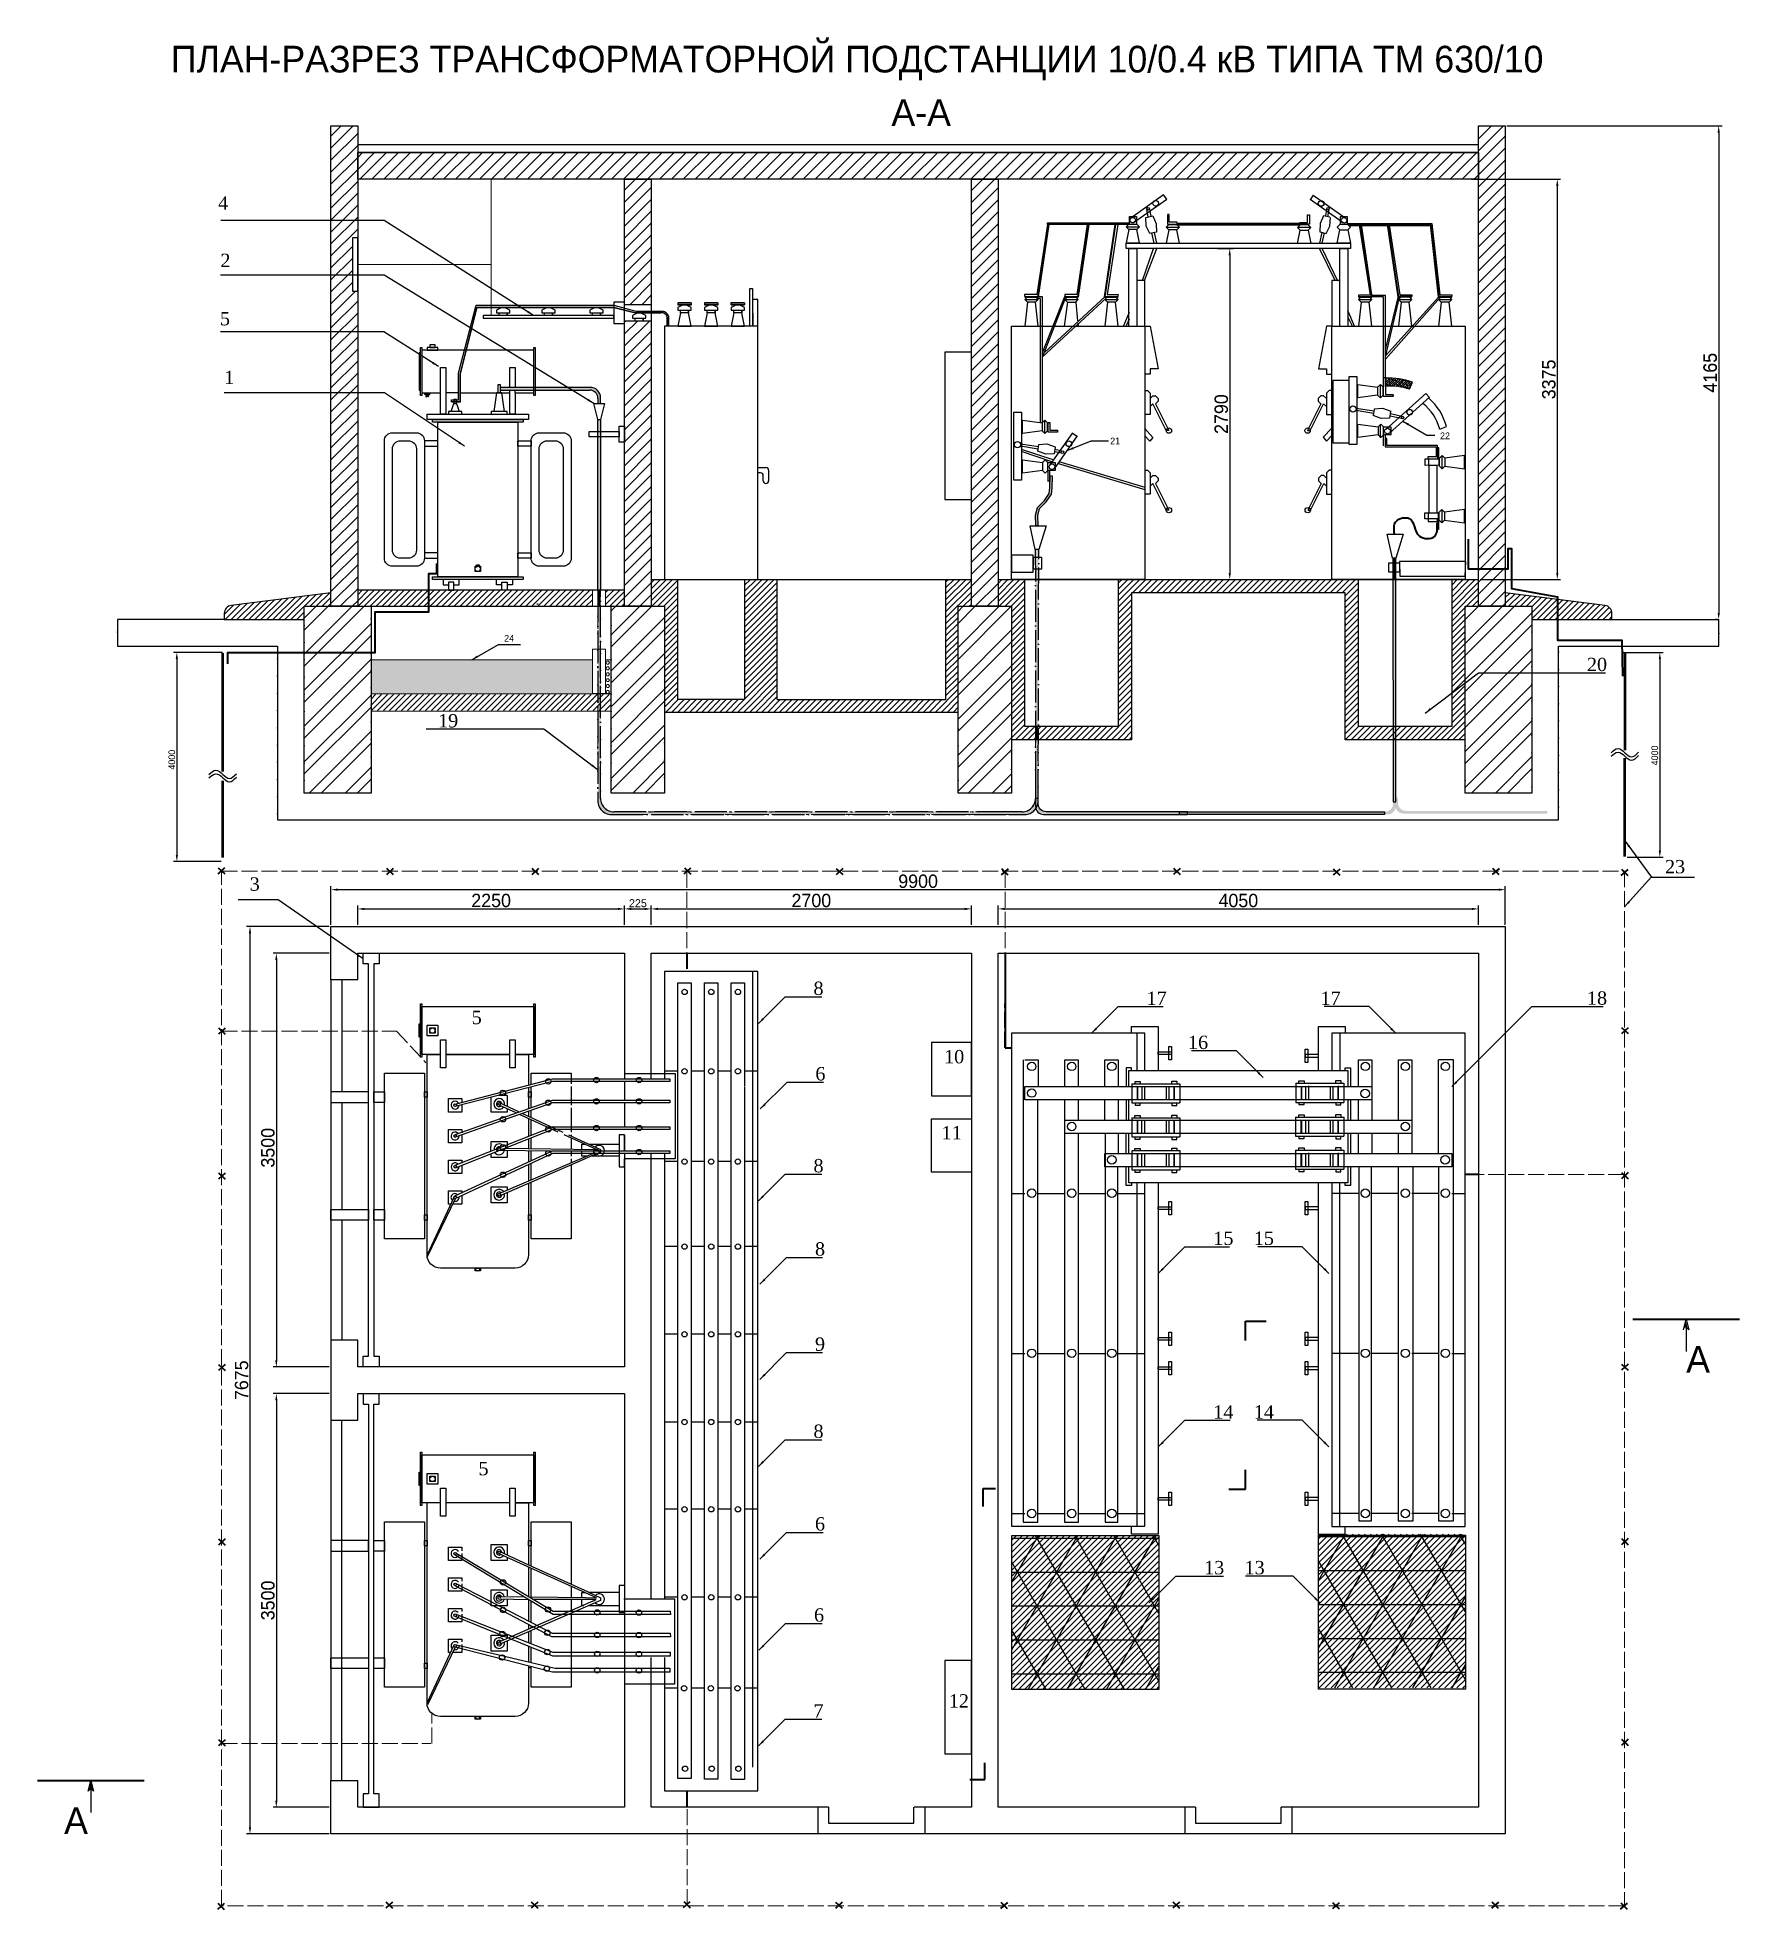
# Model space of a CAD drawing. Header units: millimetres. Extents: x 80 to 718, y -88 to 613.
import ezdxf

# ---------------------------------------------------------------- set-up
doc = ezdxf.new("R2010")
doc.units = ezdxf.units.MM
doc.header["$LTSCALE"] = 0.5
for name, pattern in [('ACAD_ISO02W100', [15, 12, -3]), ('ACAD_ISO04W100', [30, 24, -3, 0, -3]), ('ACAD_ISO10W100', [18, 12, -3, 0, -3]), ('DASHDOT2', [12.7, 6.35, -3.175, 0, -3.175])]:
    doc.linetypes.add(name, pattern=pattern)
doc.styles.add('style1', font='TIMES.TTF', dxfattribs={"height": 3})
doc.dimstyles.new('ISO-25', dxfattribs={"dimtxt": 2.5, "dimasz": 2.5, "dimexe": 1.25, "dimexo": 0.625, "dimtad": 1, "dimtxsty": 'Standard', "dimcen": 2.5, "dimadec": 0, "dimazin": 0, "dimtfac": 1, "dimtmove": 0, "dimatfit": 3, "dimfxl": 0, "dimarcsym": 0})

msp = doc.modelspace()

# ---------------------------------------------------------------- texts
at = {"linetype": 'ACAD_ISO10W100'}
for s, p in [('ПЛАН-РАЗРЕЗ ТРАНСФОРМАТОРНОЙ ПОДСТАНЦИИ 10/0.4 кВ ТИПА ТМ 630/10', (130, 600)), ('А-А', (400, 580)), ('А', (697.81689, 112.82072)), ('А', (90, -60))]:
    msp.add_text(s, height=10, dxfattribs=at).set_placement(p)
at = {"linetype": 'ByBlock', "char_height": 5, "attachment_point": 1, "style": 'style1'}
for s, insert, width in [('4', (147.70646, 553.62236), 6.0373279), ('{\\fTimes New Roman|b0|i0|c204|p18;2}', (148.5519, 532.09161), 7.0503), ('5', (148.37188, 510.26233), 4.3447), ('{\\fTimes New Roman|b0|i0|c204|p18;1}', (150, 488.26721), 5.7759), ('3', (159.54419, 298.42112), 6.0577234), ('5', (242.70539, 248.42013), 8.9032), ('10', (419.72757, 233.7313), 6.8523), ('11', (418.81204, 205.23367), 7.8312), ('5', (245.25804, 79.39929), 8.9032), ('12', (421.49902, -7.65254), 7.1448)]:
    msp.add_mtext(s, dxfattribs=dict(at, insert=insert, width=width))
at = {"linetype": 'ByBlock', "char_height": 5, "attachment_point": 5, "rotation": 90}
for s, insert in [('3375', (646.34389, 485)), ('4165', (706.76652, 487.5)), ('2790', (523.5999, 472)), ('3500', (166.3386, 197.10878)), ('3500', (166.3386, 197.10878)), ('3500', (166.3386, 27.5))]:
    msp.add_mtext(s, dxfattribs=dict(at, insert=insert))
at = {"char_height": 2.5, "width": 0.7984, "attachment_point": 1}
for s, insert in [('21', (481.98432, 463.20088)), ('22', (605.57997, 465.10444))]:
    msp.add_mtext(s, dxfattribs=dict(at, insert=insert))
at = {"lineweight": 20, "insert": (254.8797, 389.24927), "char_height": 2.5, "width": 8.2768, "attachment_point": 1}
msp.add_mtext('24', dxfattribs=at)
at = {"linetype": 'ByBlock', "char_height": 5}
for s, insert, attachment_point in [('{\\fTimes New Roman|b0|i0|c0|p18;20}', (660.625, 375.625), 7), ('{\\fTimes New Roman|b0|i0|c0|p18;19}', (237.66408, 354.51882), 9), ('{\\fTimes New Roman|b0|i0|c0|p18;8}', (370.78638, 254.26693), 7), ('{\\fTimes New Roman|b0|i0|c0|p18;17}', (495.625, 250.625), 7), ('{\\fTimes New Roman|b0|i0|c0|p18;17}', (568.33987, 250.625), 9), ('{\\fTimes New Roman|b0|i0|c0|p18;18}', (660.625, 250.625), 7), ('{\\fTimes New Roman|b0|i0|c0|p18;16}', (518.67999, 234.02661), 9), ('{\\fTimes New Roman|b0|i0|c0|p18;6}', (371.50536, 222.26307), 7), ('{\\fTimes New Roman|b0|i0|c0|p18;8}', (370.78638, 187.81125), 7), ('{\\fTimes New Roman|b0|i0|c0|p18;8}', (371.36322, 156.61104), 7), ('{\\fTimes New Roman|b0|i0|c0|p18;15}', (520.625, 160.625), 7), ('{\\fTimes New Roman|b0|i0|c0|p18;15}', (543.33987, 160.625), 9), ('{\\fTimes New Roman|b0|i0|c0|p18;9}', (371.36322, 120.95108), 7), ('{\\fTimes New Roman|b0|i0|c0|p18;14}', (520.625, 95.625), 7), ('{\\fTimes New Roman|b0|i0|c0|p18;14}', (543.33987, 95.625), 9), ('{\\fTimes New Roman|b0|i0|c0|p18;8}', (370.78638, 88.31214), 7), ('{\\fTimes New Roman|b0|i0|c0|p18;6}', (371.36322, 53.61802), 7), ('{\\fTimes New Roman|b0|i0|c0|p18;13}', (517.15659, 37.21328), 7), ('{\\fTimes New Roman|b0|i0|c0|p18;13}', (539.87146, 37.21328), 9), ('{\\fTimes New Roman|b0|i0|c0|p18;6}', (370.99411, 19.47593), 7), ('{\\fTimes New Roman|b0|i0|c0|p18;7}', (370.78638, -16.4238), 7)]:
    msp.add_mtext(s, dxfattribs=dict(at, insert=insert, attachment_point=attachment_point))
at = {"linetype": 'ACAD_ISO02W100', "lineweight": 35, "insert": (689.87744, 304.9377), "char_height": 5, "width": 7.2561, "attachment_point": 1}
msp.add_mtext('{\\fTimes New Roman|b0|i0|c0|p18;23}', dxfattribs=at)

# ---------------------------------------------------------------- blocks, each defined once
blk = doc.blocks.new('*D1')
at = {"color": 0, "linetype": 'ByBlock', "lineweight": -2}
for p, q in [((300, 281.25), (300, 287.84)), ((310, 281.25), (310, 287.84)), ((302.5, 286.59), (307.5, 286.59))]:
    blk.add_line(p, q, dxfattribs=at)
at = {"color": 0, "linetype": 'ByBlock', "lineweight": 20}
for points in [[(302.5, 287.01), (302.5, 286.17), (300, 286.59)], [(307.5, 287.01), (307.5, 286.17), (310, 286.59)]]:
    blk.add_solid(points, dxfattribs=at)
at = {"color": 0, "linetype": 'ByBlock', "insert": (305, 288.72), "char_height": 3, "attachment_point": 5}
blk.add_mtext('225', dxfattribs=at)
blk = doc.blocks.new('*D7')
at = {"color": 0, "linetype": 'ByBlock', "lineweight": -2}
for p, q in [((630.62, 580), (711.25, 580)), ((710, 577.5), (710, 397.5)), ((709.37, 395), (708.75, 395))]:
    blk.add_line(p, q, dxfattribs=at)
at = {"color": 0, "linetype": 'ByBlock'}
for points in [[(709.58, 577.5), (710.42, 577.5), (710, 580)], [(709.58, 397.5), (710.42, 397.5), (710, 395)]]:
    blk.add_solid(points, dxfattribs=at)
at = {"color": 0, "linetype": 'ByBlock', "insert": (706.87, 487.5), "char_height": 5, "attachment_point": 5, "rotation": 90}
blk.add_mtext('4165', dxfattribs=at)
blk = doc.blocks.new('*D8')
at = {"color": 0, "linetype": 'ByBlock', "lineweight": -2}
for p, q in [((190, 280.62), (190, 295.06)), ((630, 280.62), (630, 295.06)), ((192.5, 293.81), (627.5, 293.81))]:
    blk.add_line(p, q, dxfattribs=at)
at = {"color": 0, "linetype": 'ByBlock', "lineweight": 20}
for points in [[(192.5, 294.23), (192.5, 293.4), (190, 293.81)], [(627.5, 294.23), (627.5, 293.4), (630, 293.81)]]:
    blk.add_solid(points, dxfattribs=at)
at = {"color": 0, "linetype": 'ByBlock', "insert": (410, 296.94), "char_height": 5, "attachment_point": 5}
blk.add_mtext('9900', dxfattribs=at)
blk = doc.blocks.new('*D2')
at = {"color": 0, "linetype": 'ByBlock', "lineweight": -2}
for p, q in [((440, 280.62), (440, 287.84)), ((620, 280.62), (620, 287.84)), ((442.5, 286.59), (617.5, 286.59))]:
    blk.add_line(p, q, dxfattribs=at)
at = {"color": 0, "linetype": 'ByBlock', "lineweight": 20}
for points in [[(442.5, 287.01), (442.5, 286.17), (440, 286.59)], [(617.5, 287.01), (617.5, 286.17), (620, 286.59)]]:
    blk.add_solid(points, dxfattribs=at)
at = {"color": 0, "linetype": 'ByBlock', "insert": (530, 289.72), "char_height": 5, "attachment_point": 5}
blk.add_mtext('4050', dxfattribs=at)
blk = doc.blocks.new('*D3')
at = {"color": 0, "linetype": 'ByBlock', "lineweight": -2}
for p, q in [((310, 280.62), (310, 287.84)), ((430, 280.62), (430, 287.84)), ((312.5, 286.59), (427.5, 286.59))]:
    blk.add_line(p, q, dxfattribs=at)
at = {"color": 0, "linetype": 'ByBlock', "lineweight": 20}
for points in [[(312.5, 287.01), (312.5, 286.17), (310, 286.59)], [(427.5, 287.01), (427.5, 286.17), (430, 286.59)]]:
    blk.add_solid(points, dxfattribs=at)
at = {"color": 0, "linetype": 'ByBlock', "insert": (370, 289.72), "char_height": 5, "attachment_point": 5}
blk.add_mtext('2700', dxfattribs=at)
blk = doc.blocks.new('*D4')
at = {"color": 0, "linetype": 'ByBlock', "lineweight": -2}
for p, q in [((200, 280.62), (200, 287.84)), ((300, 280.62), (300, 287.84)), ((202.5, 286.59), (297.5, 286.59))]:
    blk.add_line(p, q, dxfattribs=at)
at = {"color": 0, "linetype": 'ByBlock', "lineweight": 20}
for points in [[(202.5, 287.01), (202.5, 286.17), (200, 286.59)], [(297.5, 287.01), (297.5, 286.17), (300, 286.59)]]:
    blk.add_solid(points, dxfattribs=at)
at = {"color": 0, "linetype": 'ByBlock', "insert": (250, 289.72), "char_height": 5, "attachment_point": 5}
blk.add_mtext('2250', dxfattribs=at)
blk = doc.blocks.new('*D5')
at = {"color": 0, "linetype": 'ByBlock', "lineweight": -2}
for p, q in [((189.37, 105), (168.27, 105)), ((169.52, 102.5), (169.52, -47.5)), ((189.37, -50), (168.27, -50))]:
    blk.add_line(p, q, dxfattribs=at)
at = {"color": 0, "linetype": 'ByBlock'}
for points in [[(169.1, 102.5), (169.93, 102.5), (169.52, 105)], [(169.1, -47.5), (169.93, -47.5), (169.52, -50)]]:
    blk.add_solid(points, dxfattribs=at)
at = {"color": 0, "linetype": 'ByBlock', "insert": (166.39, 27.5), "char_height": 5, "attachment_point": 5, "rotation": 90}
blk.add_mtext('3500', dxfattribs=at)
blk = doc.blocks.new('*D6')
at = {"color": 0, "linetype": 'ByBlock', "lineweight": -2}
for p, q in [((189.37, 270), (168.27, 270)), ((169.52, 267.5), (169.52, 117.5)), ((189.37, 115), (168.27, 115))]:
    blk.add_line(p, q, dxfattribs=at)
at = {"color": 0, "linetype": 'ByBlock'}
for points in [[(169.1, 267.5), (169.93, 267.5), (169.52, 270)], [(169.1, 117.5), (169.93, 117.5), (169.52, 115)]]:
    blk.add_solid(points, dxfattribs=at)
at = {"color": 0, "linetype": 'ByBlock', "insert": (166.39, 197.11), "char_height": 5, "attachment_point": 5, "rotation": 90}
blk.add_mtext('3500', dxfattribs=at)
blk = doc.blocks.new('*D9')
at = {"color": 0, "linetype": 'ByBlock', "lineweight": -2}
for p, q in [((189.37, 280), (158.39, 280)), ((159.64, 277.5), (159.64, -57.5)), ((189.37, -60), (158.39, -60))]:
    blk.add_line(p, q, dxfattribs=at)
at = {"color": 0, "linetype": 'ByBlock', "lineweight": 20}
for points in [[(159.22, 277.5), (160.05, 277.5), (159.64, 280)], [(159.22, -57.5), (160.05, -57.5), (159.64, -60)]]:
    blk.add_solid(points, dxfattribs=at)
at = {"color": 0, "linetype": 'ByBlock', "insert": (156.51, 110), "char_height": 5, "attachment_point": 5, "rotation": 90}
blk.add_mtext('7675', dxfattribs=at)
blk = doc.blocks.new('*D10')
at = {"color": 0, "linetype": 'ByBlock', "lineweight": -2}
for p, q in [((522.15, 534), (528.03, 534)), ((526.78, 531.5), (526.78, 412.5)), ((522.81, 410), (528.03, 410))]:
    blk.add_line(p, q, dxfattribs=at)
at = {"color": 0, "linetype": 'ByBlock'}
for points in [[(526.36, 531.5), (527.19, 531.5), (526.78, 534)], [(526.36, 412.5), (527.19, 412.5), (526.78, 410)]]:
    blk.add_solid(points, dxfattribs=at)
at = {"color": 0, "linetype": 'ByBlock', "insert": (523.65, 472), "char_height": 5, "attachment_point": 5, "rotation": 90}
blk.add_mtext('2790', dxfattribs=at)
blk = doc.blocks.new('*D11')
at = {"color": 0, "linetype": 'ByBlock', "lineweight": -2}
for p, q in [((617.33, 560), (650.77, 560)), ((649.52, 557.5), (649.52, 412.5)), ((620.62, 410), (650.77, 410))]:
    blk.add_line(p, q, dxfattribs=at)
at = {"color": 0, "linetype": 'ByBlock'}
for points in [[(649.1, 557.5), (649.94, 557.5), (649.52, 560)], [(649.1, 412.5), (649.94, 412.5), (649.52, 410)]]:
    blk.add_solid(points, dxfattribs=at)
at = {"color": 0, "linetype": 'ByBlock', "insert": (646.4, 485), "char_height": 5, "attachment_point": 5, "rotation": 90}
blk.add_mtext('3375', dxfattribs=at)
blk = doc.blocks.new('*D20')
at = {"color": 0, "lineweight": -2}
for p, q in [((673.77, 382.69), (689.2, 382.69)), ((687.95, 380.19), (687.95, 308.44)), ((675.76, 305.94), (689.2, 305.94))]:
    blk.add_line(p, q, dxfattribs=at)
at = {"color": 0, "lineweight": 20}
for points in [[(687.53, 380.19), (688.36, 380.19), (687.95, 382.69)], [(687.53, 308.44), (688.36, 308.44), (687.95, 305.94)]]:
    blk.add_solid(points, dxfattribs=at)
at = {"color": 0, "lineweight": 20, "insert": (686.07, 344.1), "char_height": 2.5, "attachment_point": 5, "rotation": 90}
blk.add_mtext('4000', dxfattribs=at)
blk = doc.blocks.new('*D22')
at = {"color": 0, "lineweight": -2}
for p, q in [((149.31, 382.72), (130.99, 382.72)), ((132.24, 380.22), (132.24, 306.85)), ((148.81, 304.35), (130.99, 304.35))]:
    blk.add_line(p, q, dxfattribs=at)
at = {"color": 0, "lineweight": 20}
for points in [[(131.82, 380.22), (132.66, 380.22), (132.24, 382.72)], [(131.82, 306.85), (132.66, 306.85), (132.24, 304.35)]]:
    blk.add_solid(points, dxfattribs=at)
at = {"color": 0, "lineweight": 20, "insert": (130.36, 342.51), "char_height": 2.5, "attachment_point": 5, "rotation": 90}
blk.add_mtext('4000', dxfattribs=at)

# ---------------------------------------------------------------- dimensions: what is measured, and where the dimension line sits
at = {"linetype": 'ByBlock'}
for base, p1, p2, text, picture, middle in [((710, 395), (630, 580), (710, 395), '4165', '*D7', (706.875, 487.5)), ((649.52144, 410), (616.70219, 560), (620, 410), '3375', '*D11', (646.39644, 485)), ((526.77744, 410), (521.52636, 534), (522.18274, 410), '2790', '*D10', (523.65244, 472)), ((159.63605, -60), (190, 280), (190, -60), '7675', '*D9', (156.51105, 110)), ((169.51614, -50), (190, 105), (190, -50), '3500', '*D5', (166.39114, 27.5))]:
    dim = msp.add_linear_dim(base=base, p1=p1, p2=p2, angle=90, text=text, dimstyle='ISO-25', override={"dimtxt": 5, "dimdec": 4, "dimtdec": 4, "dimfrac": 2}, dxfattribs=at)
    dim.commit()
    dim.dimension.update_dxf_attribs({"geometry": picture, "text_midpoint": middle})
at = {"lineweight": 20}
for base, p1, p2, picture, middle in [((132.23946, 304.34978), (149.93024, 382.72156), (149.43883, 304.34978), '*D22', (132.23946, 342.51479)), ((687.94522, 305.93999), (673.14629, 382.68751), (675.13605, 305.93999), '*D20', (687.94522, 344.105))]:
    dim = msp.add_linear_dim(base=base, p1=p1, p2=p2, angle=90, text='4000', dimstyle='ISO-25', override={"dimdec": 4, "dimtdec": 4, "dimfrac": 2}, dxfattribs=at)
    dim.commit()
    dim.dimension.update_dxf_attribs({"geometry": picture, "text_midpoint": middle, "dimtype": 160})
at = {"linetype": 'ByBlock'}
for base, p1, p2, text, override, picture, middle in [((630, 293.81385), (190, 280), (630, 280), '9900', {"dimtxt": 5, "dimdec": 4, "dimtdec": 4, "dimfrac": 2}, '*D8', (410, 296.93885)), ((300, 286.59114), (200, 280), (300, 280), '2250', {"dimtxt": 5, "dimdec": 4, "dimtdec": 4, "dimfrac": 2}, '*D4', (250, 289.71614)), ((310, 286.59114), (300, 280.625), (310, 280.625), '225', {"dimtxt": 3, "dimdec": 4, "dimtdec": 4, "dimfrac": 2}, '*D1', (305, 288.71614)), ((430, 286.59114), (310, 280), (430, 280), '2700', {"dimtxt": 5, "dimdec": 4, "dimtdec": 4, "dimfrac": 2}, '*D3', (370, 289.71614)), ((620, 286.59114), (440, 280), (620, 280), '4050', {"dimtxt": 5, "dimdec": 4, "dimtdec": 4, "dimfrac": 2}, '*D2', (530, 289.71614))]:
    dim = msp.add_linear_dim(base=base, p1=p1, p2=p2, text=text, dimstyle='ISO-25', override=override, dxfattribs=at)
    dim.commit()
    dim.dimension.update_dxf_attribs({"geometry": picture, "text_midpoint": middle})
dim = msp.add_linear_dim(base=(169.51614, 115), p1=(190, 270), p2=(190, 115), angle=90, text='3500', dimstyle='ISO-25', override={"dimtxt": 5, "dimdec": 4, "dimtdec": 4, "dimfrac": 2}, dxfattribs=at)
dim.commit()
dim.dimension.update_dxf_attribs({"geometry": '*D6', "text_midpoint": (169.51614, 197.10878), "dimtype": 160})

# ---------------------------------------------------------------- hatches: boundary and pattern name
at = {"linetype": 'ByBlock'}
h = msp.add_hatch(dxfattribs=at)
h.set_pattern_fill('ANSI31', color=256, style=0)
h.paths.add_polyline_path([(310, 560), (300, 560), (300, 513), (310, 513)])
h.paths.add_polyline_path([(310, 507), (300, 507), (300, 506), (300, 400), (310, 400)])
h.paths.add_polyline_path([(440, 560), (430, 560), (430, 400), (440, 400)])
h.paths.add_polyline_path([(198, 538), (200, 538), (200, 580), (190, 580), (190, 400), (200, 400), (200, 406), (200, 518), (198, 518)])
h = msp.add_hatch(dxfattribs=at)
h.set_pattern_fill('ANSI31', color=256, style=0)
h.paths.add_polyline_path([(620, 580), (630, 580), (630, 400), (620, 400)])
h = msp.add_hatch(dxfattribs=at)
h.set_pattern_fill('ANSI31', color=256, style=0)
h.paths.add_polyline_path([(620, 560), (620, 570), (200, 570), (200, 560)])
h = msp.add_hatch()
h.set_pattern_fill('ANSI38', color=256, scale=0.2, style=0)
h.set_pattern_definition([(45, (-1.3096, 4.29734), (-0.4490128, 0.4490128), []), (135, (-1.3096, 4.29734), (-1.3470384, 0.4490128), [1.5875, -0.9525])])
h.paths.add_polyline_path([(585.10889, 485.42962), (585.17814, 482.39671, -0.104024766), (594.17522, 481.30523), (595.23763, 483.91778, 0.099671322)])
at = {"linetype": 'DASHDOT2'}
h = msp.add_hatch(color=256, dxfattribs=at)
h.paths.add_polyline_path([(287, 481, -0.414213562), (290, 478), (290, 476), (291, 476), (291, 478, 0.450194659), (287, 482), (266.5, 482), (266.5, 481)])
h.paths.add_polyline_path([(266, 481), (266, 482), (253.5, 482), (253.5, 481)])
h.paths.add_polyline_path([(266.5, 482), (266, 482), (266, 481), (266.5, 481)])
h = msp.add_hatch(color=256, dxfattribs=at)
h.paths.add_polyline_path([(291, 400), (290, 400), (290, 327, 0.414213562), (295, 322), (444, 322), (450, 322, 0.412917749), (454.99995, 326.97787), (455.20855, 421.23304), (453.91874, 421.22284), (454, 334), (454, 328, -0.414213562), (449, 323), (444, 323), (296, 323, -0.414213562), (291, 328)])
h.paths.add_polyline_path([(290, 400), (291, 400), (291, 406), (290, 406)], flags=16)
h.paths.add_polyline_path([(291, 470), (290, 470), (290, 406), (291, 406)])
for points in [[(457.98029, 439.09485), (459.95676, 441.95787), (460.26098, 444.38913), (460.35271, 448.78785), (459.48833, 448.80588), (459.39753, 444.45198), (459.12514, 442.27503), (457.3092, 439.64455), (454.76688, 437.01407), (453.9497, 434.11147), (454.0739, 430.24436), (454.93802, 430.27211), (454.81811, 434.00573), (455.54003, 436.56996)], [(455.20855, 421.23304), (453.91874, 421.22284), (453.92919, 410), (455.18369, 410)], [(455.18369, 410), (453.92919, 410), (453.98043, 355), (455.06197, 355)], [(455.06197, 355), (453.98043, 355), (453.98509, 350), (455.0509, 350)], [(455, 350), (454, 350), (454, 334), (454, 328), (455, 328)], [(491.71005, 323), (583.71005, 323), (583.71005, 322), (491.71005, 322)], [(697.54369, 132.82072), (696.54369, 128.82072), (697.54369, 129.82072), (698.54369, 128.82072)], [(100, -40), (99, -44), (100, -43), (101, -44)]]:
    msp.add_hatch(color=256).paths.add_polyline_path(points)
at = {"lineweight": 70}
for points in [[(588.95845, 418.00332), (588.47953, 418.00332), (587.88054, 417.99859), (587.88343, 416.15212), (588.95976, 416.15212)], [(588.95976, 416.15212), (587.88343, 416.15212), (587.88844, 412.94893), (588.96203, 412.94893)], [(588.96203, 412.94893), (587.88844, 412.94893), (587.89305, 410), (588.96413, 410)], [(588.96413, 410), (587.89305, 410), (587.97906, 355), (589.00318, 355)]]:
    msp.add_hatch(color=256, dxfattribs=at).paths.add_polyline_path(points)
at = {"linetype": 'DASHDOT2'}
h = msp.add_hatch(dxfattribs=at)
h.set_pattern_fill('AR-CONC', color=256, style=0)
h.paths.add_polyline_path([(290, 406), (200, 406), (200, 400), (290, 400)])
h.paths.add_polyline_path([(350, 405), (390, 405), (390, 360), (425, 360), (425, 400), (430, 400), (430, 410), (420, 410), (420, 365), (395, 365), (395, 410), (345, 410), (345, 365), (320, 365), (320, 410), (315, 410), (310, 410), (310, 400), (315, 400), (315, 360), (350, 360)])
h.paths.add_polyline_path([(450, 410), (440, 410), (440, 400), (445, 400), (445, 350), (454, 350), (454, 355), (450, 355)])
h = msp.add_hatch()
h.set_pattern_fill('ANSI31', color=256, scale=0.5, style=0)
h.paths.add_polyline_path([(357.11637, 410), (345, 410), (345, 365), (320, 365), (320, 410), (310, 410), (310, 400), (315, 400), (315, 360.36969), (425, 360.36969), (425, 400), (430, 400), (430, 410), (420.45433, 410), (420.45433, 365.06241), (357.11637, 365.06241)])
at = {"linetype": 'ByBlock'}
h = msp.add_hatch(dxfattribs=at)
h.set_pattern_fill('ANSI31', color=256, scale=0.5, style=0)
h.paths.add_polyline_path([(450, 410), (440, 410), (440, 400), (445, 400), (445, 350), (453.98509, 350), (453.98043, 355), (450, 355)])
h = msp.add_hatch(dxfattribs=at)
h.set_pattern_fill('ANSI31', color=256, scale=0.5, style=0)
h.paths.add_polyline_path([(490, 405), (570, 405), (570, 350), (615, 350), (615, 400), (620, 400), (620, 410), (610, 410), (610, 355), (575, 355), (575, 410), (565, 410), (485, 410), (485, 355), (455, 355), (455, 350), (490, 350)])
h = msp.add_hatch()
h.set_pattern_fill('ANSI31', color=256, scale=0.5, style=0)
h.paths.add_polyline_path([(152.6279, 400.32849, 0.378242452), (150, 397.35165), (150, 395), (180, 395), (180, 400), (190, 400), (190, 405)])
h = msp.add_hatch(dxfattribs=at)
h.set_pattern_fill('ANSI32', color=256, style=0)
h.paths.add_polyline_path([(205, 400), (200, 400), (190, 400), (180, 400), (180, 330), (205, 330)])
h.paths.add_polyline_path([(295, 330), (315, 330), (315, 400), (295, 400)])
h.paths.add_polyline_path([(445, 400), (425, 400), (425, 330), (445, 330)])
h.paths.add_polyline_path([(640, 400), (615, 400), (615, 330), (640, 330)])
at = {"lineweight": 20}
h = msp.add_hatch(dxfattribs=at)
h.set_pattern_fill('ANSI31', color=256, scale=0.5, style=0)
h.paths.add_polyline_path([(226.49712, 406), (200, 406), (200, 400), (205, 400), (226.49712, 400)])
h = msp.add_hatch(dxfattribs=at)
h.set_pattern_fill('ANSI31', color=256, scale=0.5, style=0)
h.paths.add_polyline_path([(287.96796, 406), (226.49712, 406), (226.49712, 400), (287.96796, 400)])
msp.add_hatch(color=256, dxfattribs=at).paths.add_polyline_path([(291, 406), (290, 406), (290, 400), (291, 400)])
h = msp.add_hatch(dxfattribs=at)
h.set_pattern_fill('ANSI31', color=256, scale=0.5, style=0)
h.paths.add_polyline_path([(300, 406), (292.88736, 406), (292.88736, 400), (300, 400)])
h = msp.add_hatch()
h.set_pattern_fill('ANSI31', color=256, scale=0.5, style=0)
h.paths.add_polyline_path([(670, 395), (670, 397.35165, 0.378242452), (667.3721, 400.32849), (630, 405), (630, 400), (640, 400), (640, 395)])
h = msp.add_hatch(dxfattribs=at)
h.set_pattern_fill('HEX', color=256, scale=0.2, style=0)
h.paths.add_polyline_path([(288.01526, 379.88944), (205, 379.88944), (205, 367.16125), (288.01526, 367.16125)])
h = msp.add_hatch(dxfattribs=at)
h.set_pattern_fill('HEX', color=256, scale=0.2, style=0)
h.paths.add_polyline_path([(295, 379.88944), (292.89247, 379.88944), (292.89247, 367.31693), (295, 367.31693)])
h = msp.add_hatch(color=256)
edge = h.paths.add_edge_path()
edge.add_line((582.98193, 322), (585.98193, 322))
edge.add_arc((585.98193, 325), 3, 270, 360)
edge.add_line((588.98193, 325), (588.98193, 379))
edge.add_line((588.98193, 379), (587.98193, 379))
edge.add_line((587.98193, 379), (587.98193, 326))
edge.add_arc((584.98193, 326), 3, 270, 360, ccw=False)
edge.add_line((584.98193, 323), (582.98193, 323))
edge.add_line((582.98193, 323), (582.98193, 322))
edge.add_line((582.98193, 322), (583.98193, 322))
edge.add_line((583.98193, 322), (582.98193, 322))
at = {"linetype": 'ByBlock'}
h = msp.add_hatch(dxfattribs=at)
h.set_pattern_fill('ANSI31', color=256, scale=0.5, style=0)
h.set_pattern_definition([(45, (5.0223, -39.0799), (-1.122532, 1.122532), [])])
h.paths.add_polyline_path([(295.02227, 360.92011), (295.02227, 366.92011), (205.02227, 366.92011), (205.02227, 360.92011)])
h = msp.add_hatch(color=256)
edge = h.paths.add_edge_path()
edge.add_line((454, 328), (454, 325))
edge.add_arc((457, 325), 3, 180, 270)
edge.add_line((457, 322), (511, 322))
edge.add_line((511, 322), (511, 323))
edge.add_line((511, 323), (458, 323))
edge.add_arc((458, 326), 3, 180, 270, ccw=False)
edge.add_line((455, 326), (455, 328))
edge.add_line((455, 328), (454, 328))
edge.add_line((454, 328), (454, 327))
edge.add_line((454, 327), (454, 328))
h = msp.add_hatch(color=256)
edge = h.paths.add_edge_path()
edge.add_line((588.81627, 328.3334), (588.81627, 325.3334))
edge.add_arc((591.81627, 325.3334), 3, 180, 270)
edge.add_line((591.81627, 322.3334), (645.81627, 322.3334))
edge.add_line((645.81627, 322.3334), (645.81627, 323.3334))
edge.add_line((645.81627, 323.3334), (592.81627, 323.3334))
edge.add_arc((592.81627, 326.3334), 3, 180, 270, ccw=False)
edge.add_line((589.81627, 326.3334), (589.81627, 328.3334))
edge.add_line((589.81627, 328.3334), (588.81627, 328.3334))
edge.add_line((588.81627, 328.3334), (588.81627, 327.3334))
edge.add_line((588.81627, 327.3334), (588.81627, 328.3334))
h = msp.add_hatch()
h.set_pattern_fill('ANSI31', color=256, scale=0.5, style=0)
h.paths.add_polyline_path([(500.22238, 51.77705), (445.15956, 51.77705), (445.15956, -5.85755), (500.22238, -5.85755)])
h = msp.add_hatch()
h.set_pattern_fill('NET3', color=256, scale=4, style=0)
h.paths.add_polyline_path([(500.22238, 51.77705), (445.15956, 51.77705), (445.15956, -5.85755), (500.22238, -5.85755)])
h = msp.add_hatch()
h.set_pattern_fill('ANSI31', color=256, scale=0.5, style=0)
h.set_pattern_definition([(45, (114.8816, 0.5748), (-1.122532, 1.122532), [])])
h.paths.add_polyline_path([(615.10398, 52.3518), (560.04116, 52.3518), (560.04116, -5.28279), (615.10398, -5.28279)])
h = msp.add_hatch()
h.set_pattern_fill('NET3', color=256, scale=4, style=0)
h.set_pattern_definition([(0, (114.882, 0.575), (0, 12.7), []), (60, (114.882, 0.575), (-10.99852, 6.35), []), (120, (114.882, 0.575), (-10.99852, -6.35), [])])
h.paths.add_polyline_path([(615.10398, 52.3518), (560.04116, 52.3518), (560.04116, -5.28279), (615.10398, -5.28279)])

# ---------------------------------------------------------------- linework, layer by layer
for p, q in [((200, 573), (620, 573)), ((501.98805, 554.16359), (489.66196, 545.4284)), ((503.18799, 552.52873), (501.98805, 554.16359)), ((490.72853, 543.7815), (503.18799, 552.52873)), ((496.26073, 545.93342), (495.76543, 548.62897)), ((496.71686, 548.80342), (497.21073, 546.22269)), ((569.33189, 543.7004), (556.87243, 552.44763)), ((556.97899, 552.33492), (558.11539, 554.03803)), ((558.07237, 554.08249), (570.39846, 545.3473)), ((563.09413, 548.84343), (562.60026, 546.2627)), ((563.55027, 545.97343), (564.04556, 548.66898)), ((458.45385, 543.07999), (454.51665, 516.76125)), ((458.45385, 543.07999), (458.45385, 543.64196)), ((458.45385, 543.64196), (489.20145, 543.64196)), ((489.20145, 543.07999), (458.45385, 543.07999)), ((473.35893, 543.07999), (469.42174, 516.76125)), ((484.88928, 543.07999), (480.85835, 516.76125)), ((489.17716, 543.10337), (489.17716, 546.00966)), ((489.17716, 546.00966), (491.89206, 546.00966)), ((491.89206, 546.00966), (491.89206, 543.10337)), ((495.49753, 542.36932), (495.3293, 545.66253)), ((495.46717, 545.69385), (497.94889, 546.25768)), ((496.84403, 539.6335), (495.49753, 542.36932)), ((499.32575, 540.19733), (496.84403, 539.6335)), ((497.94889, 546.25768), (499.18881, 543.3528)), ((499.18881, 543.3528), (499.32575, 540.19733)), ((504.116, 546.79375), (503.43728, 546.79375)), ((503.4464, 546.70959), (503.4464, 543.22204)), ((503.4464, 543.22204), (506.937, 543.22204)), ((504.12513, 543.90017), (504.12513, 546.70959)), ((507.03396, 543.90017), (504.12513, 543.90017)), ((506.94373, 543.59807), (553.04122, 543.59807)), ((507.0726, 543.21003), (507.0726, 543.79129)), ((553.02647, 543.81907), (555.9353, 543.81907)), ((553.08278, 543.17059), (553.08278, 543.81939)), ((556.61402, 543.14094), (553.12343, 543.14094)), ((555.9353, 543.81907), (555.9353, 546.62849)), ((555.94442, 546.71265), (556.62315, 546.71265)), ((556.61402, 546.62849), (556.61402, 543.14094)), ((560.62218, 543.39281), (560.48524, 540.23734)), ((560.48524, 540.23734), (562.96696, 539.67351)), ((561.8621, 546.29769), (560.62218, 543.39281)), ((564.34382, 545.73386), (561.8621, 546.29769)), ((562.96696, 539.67351), (564.31346, 542.40933)), ((564.31346, 542.40933), (564.48169, 545.70254)), ((570.88327, 545.92856), (568.16836, 545.92856)), ((568.16836, 545.92856), (568.16836, 543.02227)), ((570.88327, 543.02227), (570.88327, 545.92856)), ((570.90202, 543.39269), (601.73492, 543.39269)), ((575.30108, 542.9559), (579.43256, 516.53749)), ((586.51467, 542.95394), (590.45881, 516.70739)), ((601.84471, 543.54876), (602.51447, 543.47441)), ((601.88025, 543.50629), (601.88025, 542.9559)), ((602.51447, 543.47441), (605.5656, 516.70739)), ((498.03265, 533.91384), (493.99111, 521.94057)), ((499.28692, 533.91384), (494.68793, 521.94057)), ((498.45341, 536), (497.5419, 539.85919)), ((498.49334, 540.03363), (499.3856, 536)), ((561.31766, 540.07364), (560.4254, 536.04001)), ((560.46751, 533.91384), (566.32078, 521.94057)), ((561.35759, 536.04001), (562.26909, 539.8992)), ((561.44306, 533.91384), (567.15696, 521.94057)), ((237.77113, 487.34578), (244.39935, 512.76427)), ((244.39935, 512.76427), (295.96297, 512.76427)), ((296.01, 512.76427), (304.1978, 510.52432)), ((310, 513), (300, 513)), ((319.97111, 513.69401), (319.97111, 512.97537)), ((325.00602, 513.66135), (325.00602, 512.97537)), ((329.97554, 513.69401), (329.97554, 512.97537)), ((335.01045, 513.66135), (335.01045, 512.97537)), ((339.88189, 513.69401), (339.88189, 512.97536)), ((344.9168, 513.66134), (344.9168, 512.97536)), ((454.51665, 516.76125), (449.92326, 516.76125)), ((449.92326, 516.76125), (449.92326, 516.01197)), ((455.8702, 515.27774), (454.82585, 515.27774)), ((456.65347, 515.92981), (455.08694, 515.92981)), ((455.8702, 468.85066), (455.8702, 515.27774)), ((464.85756, 515.99397), (456.65347, 495.19412)), ((456.65347, 465.98157), (456.65347, 515.92981)), ((456.65347, 493.49874), (480.48355, 515.48549)), ((456.65347, 493.36833), (465.21385, 515.3838)), ((480.02546, 515.89228), (457.30619, 495.0637)), ((465.94816, 513.98923), (464.74825, 504.99889)), ((469.42174, 516.76125), (464.92209, 516.76125)), ((464.92209, 516.76125), (464.92209, 516.01197)), ((466.04815, 513.98923), (469.04793, 513.98923)), ((469.04793, 513.98923), (469.73978, 506.89584)), ((480.85835, 516.76125), (484.98302, 516.76125)), ((484.98302, 516.76125), (484.88928, 516.01197)), ((579.43256, 516.53749), (575.02565, 516.53749)), ((575.02565, 516.53749), (575.02565, 515.98711)), ((585.16315, 516.48268), (579.97113, 516.48268)), ((584.40334, 515.97664), (579.97113, 515.97664)), ((584.40334, 485.82199), (584.40334, 515.97664)), ((585.11138, 496.11489), (590.05013, 516.22966)), ((585.11138, 493.83775), (605.11967, 515.97664)), ((585.11138, 493.45822), (590.43003, 515.85014)), ((585.11138, 492.57267), (605.62621, 515.72363)), ((585.16315, 485.82199), (585.16315, 516.48268)), ((590.45881, 516.70739), (595.07271, 516.70739)), ((595.07271, 516.70739), (594.99829, 516.03822)), ((605.5656, 516.70739), (610.03066, 516.70739)), ((610.03066, 516.70739), (610.03066, 516.03822)), ((300, 507), (310, 507)), ((304.1978, 510.52432), (314.18804, 510.51954)), ((316.48215, 508.84594), (316.4795, 504.97316)), ((469.9135, 506.06284), (470.01773, 504.98688)), ((489.11339, 510.10653), (487.02293, 505.09447)), ((489.11339, 507.6005), (487.99848, 505.09447)), ((570.91978, 510.94188), (573.42833, 505.09447)), ((570.91978, 508.57507), (572.59214, 505.09447)), ((237.77113, 477.31473), (237.77113, 487.34578)), ((584.43673, 478.64646), (584.43673, 485.66526)), ((584.46638, 485.73445), (585.11518, 485.73445)), ((585.17814, 482.39671), (585.10889, 485.42962)), ((585.11486, 485.80363), (585.11486, 479.32518)), ((232.99491, 480.04162), (237.77113, 480.04162)), ((235.13934, 476.63301), (235.13934, 477.31473)), ((235.13934, 477.31473), (237.77113, 477.31473)), ((587.92428, 478.64646), (584.43673, 478.64646)), ((585.11486, 479.32518), (587.92428, 479.32518)), ((585.28093, 466.27423), (600.31545, 479.67556)), ((601.62303, 478.28765), (586.64309, 464.86201)), ((588.00844, 479.31606), (588.00844, 478.63733)), ((594.17522, 481.30523), (595.23763, 483.91778)), ((600.2687, 479.68727), (601.66978, 478.1943)), ((574.04699, 474.20743), (580.8775, 473.2145)), ((580.69011, 472.26553), (574.09633, 473.32014)), ((583.52147, 470.39899), (580.53645, 471.4312)), ((580.95221, 473.90414), (580.53669, 471.48274)), ((580.92405, 473.94648), (583.96327, 474.19341)), ((586.67874, 470.48468), (583.52147, 470.39899)), ((583.96327, 474.19341), (587.08788, 473.13969)), ((587.06634, 472.99995), (586.67874, 470.48468)), ((591.61708, 470.23744), (586.91746, 471.18406)), ((586.99753, 472.17389), (591.75558, 471.06764)), ((458.72499, 465.27959), (458.72499, 468.77018)), ((462.21254, 465.27959), (458.72499, 465.27959)), ((458.75464, 468.81082), (459.40345, 468.81082)), ((459.28446, 452.56171), (468.03169, 465.02117)), ((459.40313, 468.86714), (459.40313, 465.95831)), ((459.40313, 465.95831), (462.21254, 465.95831)), ((469.66655, 463.82123), (460.93136, 451.49514)), ((462.29671, 465.94918), (462.29671, 465.27046)), ((467.91898, 464.91461), (469.62208, 463.77822)), ((494.86337, 466.66763), (498.01704, 463.24708)), ((496.84567, 461.80685), (494.86337, 463.96719)), ((498.01704, 463.24708), (496.84567, 461.80685)), ((564.99325, 466.73706), (561.83959, 463.31651)), ((561.83959, 463.31651), (563.01095, 461.87628)), ((563.01095, 461.87628), (564.99325, 464.03663)), ((587.22435, 467.09211), (584.31806, 467.09211)), ((584.31806, 464.37721), (587.22435, 464.37721)), ((584.41993, 460.07009), (584.41993, 464.28697)), ((584.97051, 464.34808), (584.97051, 460.07009)), ((587.22435, 464.37721), (587.22435, 467.09211)), ((605.51803, 466.30864), (607.95926, 467.39254)), ((448.33525, 460.84056), (455.16576, 459.84763)), ((454.97837, 458.89866), (448.38459, 459.95327)), ((460.55402, 454.81931), (448.71857, 458.76051)), ((460.17223, 454.0565), (448.71857, 457.9977)), ((454.82472, 458.06433), (455.21232, 460.5796)), ((457.80973, 457.03212), (454.82472, 458.06433)), ((455.21232, 460.5796), (458.25153, 460.82654)), ((460.96701, 457.11781), (457.80973, 457.03212)), ((458.25153, 460.82654), (461.37614, 459.77282)), ((461.35461, 459.63308), (460.96701, 457.11781)), ((463.78737, 457.32813), (461.20572, 457.81719)), ((461.2858, 458.80702), (463.97476, 458.2771)), ((605.12014, 459.33013), (604.77441, 459.33013)), ((604.77441, 459.33013), (604.77441, 455.18558)), ((605.12014, 455.30071), (605.12014, 459.33013)), ((461.51261, 453.72524), (458.60632, 453.72524)), ((458.60632, 451.01034), (461.51261, 451.01034)), ((458.7082, 446.70322), (458.7082, 450.9201)), ((459.25878, 450.98121), (459.25878, 446.70322)), ((461.51261, 451.01034), (461.51261, 453.72524)), ((495.04225, 443.63139), (462.20843, 453.54796)), ((495.04225, 444.52134), (462.84475, 454.0565)), ((601.31717, 455.18558), (601.31717, 452.88306)), ((457.3092, 439.64455), (459.12514, 442.27503)), ((457.98029, 439.09485), (459.95676, 441.95787)), ((459.30963, 446.81034), (458.75905, 446.81034)), ((459.12514, 442.27503), (459.39753, 444.45198)), ((459.39753, 444.45198), (459.48833, 448.80588)), ((460.35271, 448.78785), (459.48833, 448.80588)), ((459.95676, 441.95787), (460.26098, 444.38913)), ((460.26098, 444.38913), (460.35271, 448.78785)), ((453.9497, 434.11147), (454.76688, 437.01407)), ((454.76688, 437.01407), (457.3092, 439.64455)), ((454.81811, 434.00573), (455.54003, 436.56996)), ((455.54003, 436.56996), (457.98029, 439.09485)), ((601.08669, 435.0385), (601.08669, 432.73597)), ((454.0739, 430.24436), (453.9497, 434.11147)), ((454.0739, 430.24436), (454.93802, 430.27211)), ((454.92948, 430.12003), (454.0739, 430.24436)), ((454.93802, 430.27211), (454.81811, 434.00573)), ((604.65917, 428.82168), (604.65917, 432.73597)), ((605.00489, 428.82168), (604.65917, 428.82168)), ((605.00489, 432.73597), (605.00489, 428.82168)), ((587.79755, 418.11267), (588.87546, 418.11267)), ((232, 410), (232, 408)), ((232, 408), (234, 408)), ((236, 408), (238, 408)), ((238, 408), (238, 410)), ((252, 408), (252, 410)), ((254, 408), (252, 408)), ((258, 408), (256, 408)), ((258, 410), (258, 408)), ((310, 410), (430, 410)), ((357.11637, 409.99169), (357.11637, 365.15449)), ((420.45433, 365.06241), (420.45433, 410.00721)), ((440, 410), (620, 410)), ((603.94313, 410), (602.87474, 410)), ((602.87474, 410), (603.94313, 410)), ((190, 405), (152.6279, 400.32849)), ((490, 405), (490, 350)), ((570, 405), (490, 405)), ((570, 350), (570, 405)), ((667.3721, 400.32849), (630, 405)), ((150, 395), (110, 395)), ((150, 397.35165), (150, 395)), ((150, 395), (180, 395)), ((640, 395), (670, 395)), ((670, 395), (670, 397.35165)), ((670, 395), (710, 395)), ((357.11637, 365.06241), (420.40006, 365.06241)), ((315.03217, 360.36969), (425.00772, 360.36969)), ((490, 350), (445, 350)), ((615, 350), (570, 350)), ((449.33597, 229.98924), (449.33597, 56.8535)), ((610.64436, 229.98924), (605.05446, 229.98924)), ((610.64436, 57.25243), (610.64436, 229.98924)), ((490.03893, 221.08459), (508.09192, 221.08459)), ((490.03893, 221.06448), (490.03893, 213.8992)), ((491.28089, 221.06448), (491.28089, 221.93139)), ((491.28089, 221.93139), (493.23314, 221.93139)), ((492.0401, 219.76412), (492.0401, 214.99611)), ((492.36547, 214.99611), (492.36547, 219.98085)), ((493.23314, 221.93139), (493.23314, 221.06448)), ((493.77543, 219.87248), (493.77543, 214.99611)), ((494.86001, 220.08921), (494.86001, 214.99611)), ((502.99438, 219.98085), (502.99438, 214.99611)), ((503.97051, 219.98085), (503.97051, 214.99611)), ((505.05509, 222.03976), (507.00734, 222.03976)), ((505.05509, 221.17285), (505.05509, 222.03976)), ((505.8143, 219.87248), (505.8143, 215.10448)), ((506.13967, 215.10448), (506.13967, 220.08921)), ((507.00734, 222.03976), (507.00734, 221.17285)), ((508.09192, 221.08459), (508.09192, 213.8992)), ((551.48363, 221.30094), (569.53662, 221.30094)), ((551.48363, 221.28084), (551.48363, 214.11556)), ((552.72559, 222.14775), (554.67783, 222.14775)), ((552.72559, 221.28084), (552.72559, 222.14775)), ((553.48479, 219.98047), (553.48479, 215.21247)), ((553.81017, 215.21247), (553.81017, 220.1972)), ((554.67783, 222.14775), (554.67783, 221.28084)), ((555.22013, 220.08884), (555.22013, 215.21247)), ((556.30471, 220.30557), (556.30471, 215.21247)), ((564.43908, 220.1972), (564.43908, 215.21247)), ((565.4152, 220.1972), (565.4152, 215.21247)), ((566.49978, 221.3892), (566.49978, 222.25611)), ((566.49978, 222.25611), (568.45203, 222.25611)), ((567.25899, 220.08884), (567.25899, 215.32083)), ((567.58437, 215.32083), (567.58437, 220.30557)), ((568.45203, 222.25611), (568.45203, 221.3892)), ((569.53662, 221.30094), (569.53662, 214.11556)), ((256.002, 216.72859), (252.76912, 216.72859)), ((454.92587, 56.8535), (454.92587, 214.82989)), ((464.90782, 214.82989), (464.90782, 56.8535)), ((490.03893, 213.8992), (508.09192, 213.8992)), ((491.28089, 213.91248), (491.28089, 213.04557)), ((491.28089, 213.04557), (493.23314, 213.04557)), ((493.23314, 213.04557), (493.23314, 213.91248)), ((505.05509, 213.80411), (505.05509, 212.9372)), ((505.05509, 212.9372), (507.00734, 212.9372)), ((507.00734, 212.9372), (507.00734, 213.80411)), ((551.48363, 214.11556), (569.53662, 214.11556)), ((552.72559, 214.12883), (552.72559, 213.26192)), ((552.72559, 213.26192), (554.67783, 213.26192)), ((554.67783, 213.26192), (554.67783, 214.12883)), ((566.49978, 214.02047), (566.49978, 213.15356)), ((566.49978, 213.15356), (568.45203, 213.15356)), ((568.45203, 213.15356), (568.45203, 214.02047)), ((490.03041, 208.35593), (508.0834, 208.35593)), ((490.03041, 208.33582), (490.03041, 201.17054)), ((491.27237, 209.20273), (493.22461, 209.20273)), ((491.27237, 208.33582), (491.27237, 209.20273)), ((492.03158, 207.03546), (492.03158, 202.26745)), ((492.35695, 202.26745), (492.35695, 207.25219)), ((493.22461, 209.20273), (493.22461, 208.33582)), ((493.76691, 207.14382), (493.76691, 202.26745)), ((494.85149, 207.36055), (494.85149, 202.26745)), ((502.98586, 207.25219), (502.98586, 202.26745)), ((503.96198, 207.25219), (503.96198, 202.26745)), ((505.04656, 208.44419), (505.04656, 209.3111)), ((505.04656, 209.3111), (506.99881, 209.3111)), ((505.80577, 207.14382), (505.80577, 202.37582)), ((506.13115, 202.37582), (506.13115, 207.36055)), ((506.99881, 209.3111), (506.99881, 208.44419)), ((508.0834, 208.35593), (508.0834, 201.17054)), ((551.4751, 208.57228), (569.52809, 208.57228)), ((551.4751, 208.55218), (551.4751, 201.3869)), ((552.71706, 208.55218), (552.71706, 209.41909)), ((552.71706, 209.41909), (554.66931, 209.41909)), ((553.47627, 207.25181), (553.47627, 202.48381)), ((553.80165, 202.48381), (553.80165, 207.46854)), ((554.66931, 209.41909), (554.66931, 208.55218)), ((555.2116, 207.36018), (555.2116, 202.48381)), ((556.29618, 207.57691), (556.29618, 202.48381)), ((564.43055, 207.46854), (564.43055, 202.48381)), ((565.40668, 207.46854), (565.40668, 202.48381)), ((566.49126, 209.52745), (568.44351, 209.52745)), ((566.49126, 208.66054), (566.49126, 209.52745)), ((567.25047, 207.36018), (567.25047, 202.59217)), ((567.57584, 202.59217), (567.57584, 207.57691)), ((568.44351, 209.52745), (568.44351, 208.66054)), ((569.52809, 208.57228), (569.52809, 201.3869)), ((470.09844, 56.8535), (470.09844, 202.46305)), ((480.08039, 202.46305), (480.08039, 56.8535)), ((490.03041, 201.17054), (508.0834, 201.17054)), ((491.27237, 201.18382), (491.27237, 200.31691)), ((491.27237, 200.31691), (493.22461, 200.31691)), ((491.27237, 196.8704), (493.22461, 196.8704)), ((491.27237, 196.00349), (491.27237, 196.8704)), ((493.22461, 200.31691), (493.22461, 201.18382)), ((493.22461, 196.8704), (493.22461, 196.00349)), ((505.04656, 201.07545), (505.04656, 200.20854)), ((505.04656, 200.20854), (506.99881, 200.20854)), ((505.04656, 196.11185), (505.04656, 196.97876)), ((505.04656, 196.97876), (506.99881, 196.97876)), ((506.99881, 200.20854), (506.99881, 201.07545)), ((506.99881, 196.97876), (506.99881, 196.11185)), ((551.4751, 201.3869), (569.52809, 201.3869)), ((552.71706, 201.40017), (552.71706, 200.53326)), ((552.71706, 200.53326), (554.66931, 200.53326)), ((552.71706, 196.21985), (552.71706, 197.08676)), ((552.71706, 197.08676), (554.66931, 197.08676)), ((554.66931, 200.53326), (554.66931, 201.40017)), ((554.66931, 197.08676), (554.66931, 196.21985)), ((566.49126, 201.29181), (566.49126, 200.4249)), ((566.49126, 200.4249), (568.44351, 200.4249)), ((566.49126, 197.19512), (568.44351, 197.19512)), ((566.49126, 196.32821), (566.49126, 197.19512)), ((568.44351, 200.4249), (568.44351, 201.29181)), ((568.44351, 197.19512), (568.44351, 196.32821)), ((484.87173, 56.8535), (484.87173, 190.09621)), ((490.03041, 196.02359), (508.0834, 196.02359)), ((490.03041, 196.00349), (490.03041, 188.83821)), ((492.03158, 194.70312), (492.03158, 189.93512)), ((492.35695, 189.93512), (492.35695, 194.91985)), ((493.76691, 194.81149), (493.76691, 189.93512)), ((494.85149, 195.02822), (494.85149, 189.93512)), ((502.98586, 194.91985), (502.98586, 189.93512)), ((503.96198, 194.91985), (503.96198, 189.93512)), ((505.80577, 194.81149), (505.80577, 190.04348)), ((506.13115, 190.04348), (506.13115, 195.02822)), ((508.0834, 196.02359), (508.0834, 188.83821)), ((551.4751, 196.23995), (569.52809, 196.23995)), ((551.4751, 196.21985), (551.4751, 189.05457)), ((553.47627, 194.91948), (553.47627, 190.15148)), ((553.80165, 190.15148), (553.80165, 195.13621)), ((555.2116, 195.02784), (555.2116, 190.15148)), ((556.29618, 195.24457), (556.29618, 190.15148)), ((564.43055, 195.13621), (564.43055, 190.15148)), ((565.40668, 195.13621), (565.40668, 190.15148)), ((567.25047, 195.02784), (567.25047, 190.25984)), ((567.57584, 190.25984), (567.57584, 195.24457)), ((569.52809, 196.23995), (569.52809, 189.05457)), ((575.1086, 190.09621), (575.1086, 57.25243)), ((579.89994, 57.25243), (579.89994, 190.09621)), ((589.88189, 190.09621), (589.88189, 57.25243)), ((595.47178, 57.25243), (595.47178, 190.09621)), ((605.05446, 190.09621), (605.05446, 57.25243)), ((490.03041, 188.83821), (508.0834, 188.83821)), ((491.27237, 188.85148), (491.27237, 187.98457)), ((491.27237, 187.98457), (493.22461, 187.98457)), ((493.22461, 187.98457), (493.22461, 188.85148)), ((505.04656, 188.74312), (505.04656, 187.87621)), ((505.04656, 187.87621), (506.99881, 187.87621)), ((506.99881, 187.87621), (506.99881, 188.74312)), ((551.4751, 189.05457), (569.52809, 189.05457)), ((552.71706, 189.06784), (552.71706, 188.20093)), ((552.71706, 188.20093), (554.66931, 188.20093)), ((554.66931, 188.20093), (554.66931, 189.06784)), ((566.49126, 188.95947), (566.49126, 188.09256)), ((566.49126, 188.09256), (568.44351, 188.09256)), ((568.44351, 188.09256), (568.44351, 188.95947)), ((449.33597, 56.8535), (454.92587, 56.8535)), ((464.90782, 56.8535), (470.09844, 56.8535)), ((480.08039, 56.8535), (484.87173, 56.8535)), ((575.1086, 57.25243), (579.89994, 57.25243)), ((589.88189, 57.25243), (595.47178, 57.25243)), ((605.05446, 57.25243), (610.64436, 57.25243)), ((252.78454, 28.09343), (263.99539, 27.87699)), ((283.98652, 30.50384), (285.08878, 30.50384)), ((286.51432, 30.5363), (298.03281, 30.5363)), ((300.04726, 33.06506), (297.98116, 33.06506)), ((297.98116, 33.06506), (297.98116, 24.03838)), ((286.72093, 25.58199), (297.98116, 25.58199)), ((297.92951, 25.63359), (297.92951, 23.00161)), ((297.92951, 23.00161), (299.99561, 23.00161)), ((264.03702, 15.7264), (264.03702, 11.68593)), ((265.01058, 11.31182), (265.01058, 16.25016)), ((264.03702, 10.41393), (264.03702, 4.42806)), ((265.01058, 4.20359), (265.01058, 9.89017)), ((264.03702, 2.33301), (265.08546, 2.33301)), ((100, -43), (99, -44))]:
    msp.add_line(p, q)
for p, q in [((620, 570), (200, 570)), ((348, 515), (348.00958, 505)), ((350, 515), (348, 515)), ((350, 505), (350, 515)), ((223, 495), (223, 481)), ((223.5, 495), (223, 495)), ((223.5, 491), (223.5, 491)), ((223.5, 491), (223.5, 491)), ((223, 481), (223.5, 481)), ((287, 482), (253.5, 482)), ((253.5, 481), (287, 481)), ((290, 478), (290, 476)), ((291, 476), (291, 478)), ((288.5, 476), (292.5, 476)), ((290, 470), (288.5, 476)), ((290, 476), (291, 476)), ((292.5, 476), (291, 470)), ((350, 452), (353, 452)), ((351, 450), (350, 450)), ((352, 447), (352, 449)), ((354, 451), (354, 447)), ((353, 446), (353, 446)), ((244.5, 415.5), (245.5, 415.5)), ((244.5, 415.25), (244.5, 415.5)), ((244.75, 415.25), (244.5, 415.25)), ((244.75, 414.90131), (244.75, 415.25)), ((245.25, 415.25), (245.25, 414.88994)), ((245.5, 415.25), (245.25, 415.25)), ((245.31623, 414.94868), (245.31623, 414.94868)), ((245.5, 415.5), (245.5, 415.25)), ((310, 223), (310, 270)), ((319.97447, 225.74488), (314.97447, 225.74488)), ((329.97447, 225.74488), (324.97447, 225.74488)), ((339.97447, 225.74488), (334.97447, 225.74488)), ((349.97447, 225.74488), (344.97447, 225.74488)), ((319.95493, 191.90076), (314.95493, 191.90076)), ((329.95493, 191.90076), (324.95493, 191.90076)), ((339.95493, 191.90076), (334.95493, 191.90076)), ((349.95493, 191.90076), (344.95493, 191.90076)), ((445, 180), (450, 180)), ((455, 180), (465, 180)), ((470, 180), (480, 180)), ((485, 180), (495, 180)), ((575, 180), (565, 180)), ((590, 180), (580, 180)), ((605, 180), (595, 180)), ((610, 180), (615, 180)), ((319.97447, 160.0833), (314.97447, 160.0833)), ((329.97447, 160.0833), (324.97447, 160.0833)), ((339.97447, 160.0833), (334.97447, 160.0833)), ((349.97447, 160.0833), (344.97447, 160.0833)), ((319.97447, 127.22137), (314.97447, 127.22137)), ((329.97447, 127.22137), (324.97447, 127.22137)), ((339.97447, 127.22137), (334.97447, 127.22137)), ((349.97447, 127.22137), (344.97447, 127.22137)), ((445, 120), (450, 120)), ((455, 120), (465, 120)), ((470, 120), (480, 120)), ((485, 120), (495, 120)), ((575, 120), (565, 120)), ((590, 120), (580, 120)), ((605, 120), (595, 120)), ((610, 120), (615, 120)), ((319.97447, 94.31234), (314.97447, 94.31234)), ((329.97447, 94.31234), (324.97447, 94.31234)), ((339.97447, 94.31234), (334.97447, 94.31234)), ((349.97447, 94.31234), (344.97447, 94.31234)), ((319.97447, 61.63838), (314.97447, 61.63838)), ((329.97447, 61.63838), (324.97447, 61.63838)), ((339.97447, 61.63838), (334.97447, 61.63838)), ((349.97447, 61.63838), (344.97447, 61.63838)), ((445, 60), (450, 60)), ((455, 60), (465, 60)), ((470, 60), (480, 60)), ((485, 60), (495, 60)), ((575, 60), (565, 60)), ((590, 60), (580, 60)), ((605, 60), (595, 60)), ((610, 60), (615, 60)), ((319.97447, 28.68239), (314.97447, 28.68239)), ((329.97447, 28.68239), (324.97447, 28.68239)), ((339.97447, 28.68239), (334.97447, 28.68239)), ((349.97447, 28.68239), (344.97447, 28.68239)), ((319.82106, -5.44584), (314.82106, -5.44584)), ((329.82106, -5.44584), (324.82106, -5.44584)), ((339.82106, -5.44584), (334.82106, -5.44584)), ((349.82106, -5.44584), (344.82106, -5.44584)), ((372.46326, -50), (372.46326, -60)), ((412.46326, -50), (412.46326, -60)), ((510, -50), (510, -60)), ((550, -50), (550, -60))]:
    msp.add_line(p, q, dxfattribs=at)
at = {"linetype": 'ByBlock', "lineweight": 13}
for p, q in [((250, 509), (250, 560)), ((250, 528), (200, 528))]:
    msp.add_line(p, q, dxfattribs=at)
at = {"linetype": 'ByBlock', "lineweight": 40}
for p, q in [((455, 516), (459, 543)), ((470, 516), (474, 543)), ((480, 516), (484, 543)), ((507.01438, 543.04768), (552.93845, 543.00911)), ((571.281, 542.84231), (601.8377, 542.80374)), ((580, 516), (576, 543)), ((590, 516), (586, 543)), ((602, 543), (605, 516)), ((450, 516), (455, 516)), ((465, 516), (470, 516)), ((480, 516), (485, 516)), ((575, 516), (580, 516)), ((595, 516), (590, 516)), ((605, 516), (610, 516))]:
    msp.add_line(p, q, dxfattribs=at)
at = {"linetype": 'ByBlock', "lineweight": 30}
for p, q in [((319.97111, 513.66135), (325.00602, 513.66135)), ((320.0038, 513), (325.03871, 513)), ((329.97554, 513.66135), (335.01045, 513.66135)), ((330.00823, 513), (335.04315, 513)), ((339.88189, 513.66134), (344.9168, 513.66134)), ((339.91459, 513), (344.9495, 513)), ((296, 512), (304, 510)), ((304, 510), (307, 510)), ((307, 510), (313.65396, 509.99806))]:
    msp.add_line(p, q, dxfattribs=at)
at = {"color": 0, "linetype": 'ByBlock', "lineweight": 30}
msp.add_line((316.0209, 508.33658), (315.99213, 504.97316), dxfattribs=at)
at = {"color": 0, "linetype": 'ByBlock'}
for p, q in [((257, 489.5), (259, 489.5)), ((257, 482), (257, 489.5)), ((259, 489.5), (259, 482)), ((257, 480), (257, 481)), ((259, 480), (259, 481)), ((190, 260), (190, 125)), ((194, 260), (194, 218)), ((348, 263.22647), (348, -35)), ((490, 242.5), (500, 242.5)), ((490, 240), (490, 242.5)), ((492, 240), (492, 226)), ((500, 242.5), (500, 226)), ((568, 240), (568, 226)), ((488, 227), (488, 220)), ((490, 227), (488, 227)), ((490, 226), (490, 227)), ((570, 227), (572, 227)), ((570, 226), (570, 227)), ((572, 227), (572, 220)), ((194, 214), (194, 174)), ((259.36873, 210.13672), (253, 213)), ((488, 215), (488, 207.5)), ((572, 215), (572, 207.5)), ((275.12121, 203), (260.68363, 209.51567)), ((255.28329, 196.89549), (289.5, 196.5)), ((289.5, 196.5), (277.33333, 202)), ((488, 195), (488, 202.50516)), ((572, 202.5), (572, 195)), ((253, 180), (288.07512, 194.93169)), ((272.55799, 195.77668), (253.19536, 196.10615)), ((488, 183), (488, 190)), ((572, 190), (572, 183)), ((490, 183), (488, 183)), ((490, 184), (490, 183)), ((492, 184), (492, 55.31723)), ((500, 184), (500, 52.28667)), ((568, 55.18981), (568, 184)), ((570, 183), (570, 184)), ((572, 183), (570, 183)), ((236, 178.5), (226, 157)), ((236.5, 178), (226.08601, 156.24252)), ((194, 170), (194, 125)), ((190, 95), (190, -40)), ((194, -40), (194, 95)), ((490, 52.28667), (490, 55.31723)), ((500, 52.28667), (490, 52.28667)), ((570, 52.19153), (570, 55.3772)), ((261, 41.38356), (253, 45)), ((285.41917, 30.38159), (261, 41.38356)), ((253, 29), (262.42478, 28.85099)), ((264.26618, 28.85099), (285.51044, 28.53353)), ((289.5, 28.5), (285.39873, 30.354)), ((285.43169, 28.55573), (289.5, 28.5)), ((253, 12), (289.3853, 27.81173)), ((289.3853, 27.81173), (265.91198, 27.87658)), ((236.03316, 10.68257), (226.03316, -10.81743)), ((236.54061, 10.01669), (226.11917, -11.57492))]:
    msp.add_line(p, q, dxfattribs=at)
at = {"lineweight": 20}
for p, q in [((291, 470), (290, 470)), ((287.96796, 405.95643), (287.96796, 399.9897)), ((292.88736, 405.95643), (292.88736, 399.9897)), ((205.10259, 379.88944), (288.01526, 379.88944)), ((292.89247, 379.88944), (294.99976, 379.88944)), ((292.88498, 367.31693), (295.01853, 367.31693))]:
    msp.add_line(p, q, dxfattribs=at)
at = {"color": 7, "linetype": 'DASHDOT2', "lineweight": 0}
for p, q in [((205, 400), (205, 330)), ((290, 400), (205, 400)), ((290, 327), (290, 400)), ((291, 400), (291, 328)), ((295, 400), (291, 400)), ((295, 330), (295, 400)), ((490, 405), (490, 350)), ((570, 405), (490, 405)), ((570, 350), (570, 405)), ((110, 395), (110, 385)), ((150, 395), (110, 395)), ((180, 395), (150, 395)), ((180, 330), (180, 395)), ((640, 395), (640, 330)), ((670, 395), (640, 395)), ((710, 395), (670, 395)), ((710, 385), (710, 395)), ((110, 385), (170, 385)), ((170, 385), (170, 320)), ((650, 385), (710, 385)), ((650, 320), (650, 385)), ((315, 360), (315, 330)), ((425, 330), (425, 360)), ((445, 350), (445, 330)), ((454, 350), (445, 350)), ((454, 334), (454, 350)), ((455, 350), (455, 327)), ((490, 350), (455, 350)), ((615, 350), (570, 350)), ((615, 330), (615, 350)), ((205, 330), (180, 330)), ((315, 330), (295, 330)), ((445, 330), (425, 330)), ((454, 328), (454, 334)), ((640, 330), (615, 330)), ((296, 323), (444, 323)), ((444, 323), (449, 323)), ((170, 320), (650, 320)), ((444, 322), (295, 322)), ((450, 322), (444, 322))]:
    msp.add_line(p, q, dxfattribs=at)
at = {"color": 7, "linetype": 'ByBlock'}
for p, q in [((110, 395), (110, 385)), ((710, 385), (710, 395)), ((110, 385), (170, 385)), ((170, 385), (170, 320)), ((650, 385), (710, 385)), ((650, 320), (650, 385)), ((170, 320), (650, 320))]:
    msp.add_line(p, q, dxfattribs=at)
at = {"lineweight": 50}
for p, q in [((149.34146, 382.37679), (149.34146, 338.14171)), ((674.86587, 382.34274), (674.86587, 346.09276)), ((674.75724, 343.10832), (674.75724, 306.19815)), ((149.28594, 334.6045), (149.28594, 305.83465))]:
    msp.add_line(p, q, dxfattribs=at)
at = {"lineweight": 35}
for p, q in [((150.1324, 301.93922), (147.58361, 299.64761)), ((147.73654, 302.04107), (150.18337, 299.69854)), ((213.30072, 301.71824), (210.75193, 299.42663)), ((210.80291, 301.82009), (213.24974, 299.47755)), ((267.75075, 301.71927), (265.20197, 299.42766)), ((265.25294, 301.82112), (267.69977, 299.47858)), ((324.71387, 301.86222), (322.16508, 299.57061)), ((322.42548, 301.96407), (324.87231, 299.62153)), ((381.81315, 301.67752), (379.26436, 299.38591)), ((379.31534, 301.77937), (381.76217, 299.43683)), ((443.72462, 301.64193), (441.17584, 299.35032)), ((441.22681, 301.74378), (443.67365, 299.40125)), ((508.23002, 301.73414), (505.68124, 299.44253)), ((505.73221, 301.83599), (508.17905, 299.49345)), ((627.69489, 301.76972), (625.1461, 299.47811)), ((625.19708, 301.87157), (627.64391, 299.52904)), ((568.09103, 301.51414), (565.54225, 299.22253)), ((565.59322, 301.61599), (568.04006, 299.27346)), ((675.91228, 301.38635), (673.3635, 299.09474)), ((673.51643, 301.4882), (675.96326, 299.14566)), ((442.58154, 270.10886), (442.58154, 234.49835)), ((150.37082, 241.95331), (147.82203, 239.6617)), ((147.87301, 242.05516), (150.31984, 239.71262)), ((676.06542, 242.09628), (673.51664, 239.80467)), ((673.56761, 242.19813), (676.01445, 239.85559)), ((150.37082, 187.62818), (147.82203, 185.33657)), ((147.87301, 187.65365), (150.31984, 185.31111)), ((676.06542, 187.77116), (673.51664, 185.47955)), ((673.56761, 187.79662), (676.01445, 185.45408)), ((532.69531, 124.94397), (532.69531, 132.16633)), ((532.69531, 132.16633), (540.44131, 132.16633)), ((677.81689, 132.82072), (717.81689, 132.82072)), ((150.37082, 115.90481), (147.82203, 113.6132)), ((147.87301, 115.93027), (150.31984, 113.58774)), ((676.06542, 116.04778), (673.51664, 113.75617)), ((673.56761, 116.07325), (676.01445, 113.73071)), ((532.69531, 69.22863), (532.69531, 76.45099)), ((434.38921, 62.67634), (434.38921, 69.40332)), ((434.38921, 69.40332), (439.05101, 69.40332)), ((526.49852, 69.22863), (532.69531, 69.22863)), ((150.37082, 50.51094), (147.82203, 48.21933)), ((147.87301, 50.5364), (150.31984, 48.19387)), ((676.06542, 50.65391), (673.51664, 48.3623)), ((673.56761, 50.67938), (676.01445, 48.33684)), ((150.37082, -24.69652), (147.82203, -26.98813)), ((147.87301, -24.67106), (150.31984, -27.01359)), ((676.06542, -24.55355), (673.51664, -26.84516)), ((673.56761, -24.52808), (676.01445, -26.87062)), ((435.05419, -39.56079), (435.05419, -33.35128)), ((80, -40), (120, -40)), ((429.35643, -39.56079), (435.05419, -39.56079)), ((149.96652, -86.04685), (147.41773, -88.33846)), ((147.57066, -85.945), (150.01749, -88.28754)), ((213.04956, -85.57199), (210.50077, -87.8636)), ((210.55175, -85.47014), (212.99858, -87.81267)), ((267.49959, -85.57096), (264.95081, -87.86257)), ((265.00178, -85.46911), (267.44861, -87.81164)), ((324.46271, -85.42801), (321.91392, -87.71962)), ((322.17432, -85.32616), (324.62115, -87.6687)), ((381.56199, -85.61271), (379.0132, -87.90432)), ((379.06418, -85.51086), (381.51101, -87.85339)), ((443.47346, -85.64829), (440.92468, -87.9399)), ((440.97565, -85.54644), (443.42249, -87.88898)), ((507.97886, -85.55609), (505.43008, -87.8477)), ((505.48105, -85.45424), (507.92788, -87.79677)), ((567.83987, -85.77609), (565.29109, -88.0677)), ((565.34206, -85.67424), (567.7889, -88.01677)), ((627.44373, -85.5205), (624.89494, -87.81211)), ((624.94592, -85.41865), (627.39275, -87.76119)), ((675.66112, -85.90388), (673.11234, -88.19549)), ((673.26527, -85.80203), (675.7121, -88.14456))]:
    msp.add_line(p, q, dxfattribs=at)
at = {"linetype": 'ACAD_ISO02W100', "lineweight": 20}
for p, q in [((323.30376, 300.44374), (323.30376, 270.10886)), ((442.60292, 300.44374), (442.60292, 270.10886)), ((149.00856, 240.77613), (214.58933, 240.77613)), ((214.58933, 240.77613), (225.59281, 228.90596)), ((674.55638, 187.05429), (619.9791, 187.05429)), ((227.79351, -26.12997), (227.79351, -14.69944)), ((149.00856, -26.12997), (227.35337, -26.12997)), ((323.48264, -86.70123), (323.48264, -50.0064))]:
    msp.add_line(p, q, dxfattribs=at)
at = {"linetype": 'ACAD_ISO02W100', "lineweight": 35}
for p, q in [((323.30376, 270.10886), (323.30376, 263.07468)), ((442.58154, 234.49835), (442.58154, 251.20451)), ((442.60292, 234.49835), (445.24375, 234.49835)), ((619.9791, 187.05429), (615.13756, 187.05429)), ((323.48264, -50.0064), (323.48264, -43.89059))]:
    msp.add_line(p, q, dxfattribs=at)
for points in [[(190, 580), (200, 580), (200, 400), (190, 400)], [(620, 580), (630, 580), (630, 400), (620, 400)], [(200, 570), (620, 570), (620, 560), (200, 560)], [(300, 560), (310, 560), (310, 400), (300, 400)], [(430, 560), (440, 560), (440, 400), (430, 400)], [(315, 410), (350, 410), (350, 505), (315, 505)], [(495, 410), (445, 410), (445, 505), (495, 505)], [(615, 410), (565, 410), (565, 505), (615, 505)], [(571.57089, 484.60094), (565.35367, 484.60094), (565.35367, 461.28719), (571.57089, 461.28719)], [(574.43711, 460.62323), (571.5329, 460.62323), (571.5329, 486.06541), (574.43711, 486.06541)], [(226, 472), (264, 472), (264, 470), (226, 470)], [(448.72538, 447.25635), (445.82117, 447.25635), (445.82117, 472.69854), (448.72538, 472.69854)], [(230, 469), (260, 469), (260, 411), (230, 411)], [(230, 462), (225, 462), (225, 460), (230, 460)], [(260, 462), (265, 462), (265, 460), (260, 460)], [(600.97144, 455.18558), (604.77441, 455.18558), (604.77441, 455.99147), (600.97144, 455.99147)], [(600.04951, 455.18558), (605.12014, 455.18558), (605.12014, 452.88306), (600.04951, 452.76793)], [(604.54393, 452.76793), (601.43241, 452.76793), (601.43241, 435.0385), (604.54393, 435.0385)], [(599.93427, 435.0385), (604.88966, 435.0385), (604.88966, 432.73597), (599.93427, 432.73597)], [(604.77441, 432.73597), (601.08668, 432.73597), (601.08668, 431.81496), (604.77441, 431.81496)], [(230, 420), (225, 420), (225, 418), (230, 418)], [(244, 415), (246, 415), (246, 413), (244, 413)], [(260, 420), (265, 420), (265, 418), (260, 418)], [(445.04222, 412.72128), (453.16511, 412.72128), (453.16511, 419.12767), (445.04222, 419.12767)], [(453.16511, 414.00256), (456.37151, 414.00256), (456.37151, 418.27349), (453.16511, 418.27349)], [(590.48302, 416.15212), (586.20782, 416.15212), (586.20782, 412.94893), (590.48302, 412.94893)], [(588.02324, 326.74809), (589.02324, 326.74809), (588.95845, 418.00332), (587.88053, 418.00332)], [(615.19101, 416.79706), (590.36807, 416.79706), (590.48048, 411.22464), (614.98167, 411.22464)], [(234, 406), (236, 406), (236, 409), (234, 409)], [(254, 409), (256, 409), (256, 406), (254, 406)], [(320, 410), (345, 410), (345, 365), (320, 365)], [(450, 410), (485, 410), (485, 355), (450, 355)], [(575, 410), (610, 410), (610, 355), (575, 355)], [(180, 400), (205, 400), (205, 330), (180, 330)], [(200, 400), (300, 400), (300, 406), (200, 406)], [(295, 400), (315, 400), (315, 330), (295, 330)], [(425, 400), (445, 400), (445, 330), (425, 330)], [(615, 400), (640, 400), (640, 330), (615, 330)], [(508, 323), (584.71564, 323), (584.71564, 322), (508, 322)], [(445.15956, 51.77705), (500.22238, 51.77705), (500.22238, -5.85755), (445.15956, -5.85755)], [(560.07326, 51.88751), (615.13608, 51.88751), (615.13608, -5.74709), (560.07326, -5.74709)]]:
    msp.add_lwpolyline(points, close=True)
at = {"linetype": 'ByBlock'}
for points in [[(489.01363, 541.12827), (488.01363, 542.12827), (489.01363, 543.12827), (492.01363, 543.12827), (493.01363, 542.12827), (492.01363, 541.12827)], [(488.01363, 542.12827), (493.01363, 542.12827)], [(503.89482, 540.9931), (502.89482, 541.9931), (503.89482, 542.9931), (506.89482, 542.9931), (507.89482, 541.9931), (506.89482, 540.9931)], [(502.89482, 541.9931), (507.89482, 541.9931)], [(556.1656, 540.912), (557.1656, 541.912), (556.1656, 542.912), (553.1656, 542.912), (552.1656, 541.912), (553.1656, 540.912)], [(557.1656, 541.912), (552.1656, 541.912)], [(571.0468, 541.04717), (572.0468, 542.04717), (571.0468, 543.04717), (568.0468, 543.04717), (567.0468, 542.04717), (568.0468, 541.04717)], [(489, 505), (489, 534), (492, 534), (492, 505)], [(568, 505), (568, 534), (571, 534), (571, 505)], [(495, 505), (495, 522), (492, 522), (492, 505)], [(568, 505), (568, 522), (565, 522), (565, 505)], [(321, 510), (321, 511), (324, 511), (324, 510), (324, 511), (324, 511), (325, 511), (325, 512), (323, 513), (322, 513), (320, 512), (320, 511), (321, 511)], [(331, 510), (331, 511), (334, 511), (334, 510), (334, 511), (334, 511), (335, 511), (335, 512), (333, 513), (332, 513), (330, 512), (330, 511), (331, 511)], [(341, 510), (341, 511), (344, 511), (344, 510), (344, 511), (345, 511), (345, 512), (343, 513), (342, 513), (340, 512), (340, 511), (341, 511)], [(451, 514), (450, 515), (451, 516), (454, 516), (455, 515), (454, 514)], [(450, 515), (455, 515)], [(466, 514), (465, 515), (466, 516), (469, 516), (470, 515), (469, 514)], [(465, 515), (470, 515)], [(481, 514), (480, 515), (481, 516), (484, 516), (485, 515), (484, 514)], [(480, 515), (485, 515)], [(576, 514), (575, 515), (576, 516), (579, 516), (580, 515), (579, 514)], [(575, 515), (580, 515)], [(591, 514), (590, 515), (591, 516), (594, 516), (595, 515), (594, 514)], [(590, 515), (595, 515)], [(606, 514), (605, 515), (606, 516), (609, 516), (610, 515), (609, 514)], [(605, 515), (610, 515)], [(253, 509), (253, 510), (256, 510), (256, 509), (256, 510), (256, 510), (257, 510), (257, 511), (255, 512), (254, 512), (252, 511), (252, 510), (253, 510)], [(270, 509), (270, 510), (273, 510), (273, 509), (273, 510), (273, 510), (274, 510), (274, 511), (272, 512), (271, 512), (269, 511), (269, 510), (270, 510)], [(288, 509), (288, 510), (291, 510), (291, 509), (291, 510), (291, 510), (292, 510), (292, 511), (290, 512), (289, 512), (287, 511), (287, 510), (288, 510)], [(304, 507), (304, 508), (307, 508), (307, 507), (307, 508), (307, 508), (308, 508), (308, 509), (306, 510), (305, 510), (303, 509), (303, 508), (304, 508)], [(495, 505), (497, 505), (500, 489), (497, 489), (497, 487), (495, 487)], [(565, 505), (563, 505), (560, 489), (563, 489), (563, 487), (565, 487)], [(266, 482), (266, 496), (224, 496), (224, 480), (231, 480)], [(225, 480), (225, 479.5), (227, 479.5), (227, 480), (227, 479.5), (226.5, 479.5), (226.5, 478.75), (226.25, 478.5), (226, 478.75), (226, 479.5), (226, 479.25), (226, 479), (225.75, 479), (225.75, 479.25), (225.5, 479.25), (225.5, 478.5), (225.75, 478.5), (225.75, 478.75), (226, 478.75), (226, 478.75)], [(238.55092, 480), (257, 480)], [(255, 473), (254, 480), (252, 480), (251, 473)], [(259, 472), (257, 472), (257, 480), (257, 480)], [(259, 480), (266, 480), (266, 481)], [(259, 480), (259, 480), (259, 472)], [(494.9732, 480.79674), (495.9732, 480.79674), (496.9732, 479.79674), (496.9732, 471.79674), (494.9732, 471.79674)], [(496.9732, 477.79674), (497.9732, 478.79674), (498.9732, 478.79674), (499.9732, 477.79674), (499.9732, 476.79674), (498.9732, 475.79674), (503.9732, 465.79674), (502.9732, 465.79674), (497.9732, 475.79674), (496.9732, 474.79674)], [(562.9732, 477.79674), (561.9732, 478.79674), (560.9732, 478.79674), (559.9732, 477.79674), (559.9732, 476.79674), (560.9732, 475.79674), (555.9732, 465.79674), (556.9732, 465.79674), (561.9732, 475.79674), (562.9732, 474.79674)], [(564.9732, 480.79674), (563.9732, 480.79674), (562.9732, 479.79674), (562.9732, 471.79674), (564.9732, 471.79674)], [(582.2078, 479.09488), (583.2078, 478.09488), (584.2078, 479.09488), (584.2078, 482.09488), (583.2078, 483.09488), (582.2078, 482.09488)], [(583.2078, 478.09488), (583.2078, 483.09488)], [(235, 473), (236, 476), (237, 476), (238, 473)], [(456.49606, 465.728), (457.49606, 464.728), (458.49606, 465.728), (458.49606, 468.728), (457.49606, 469.728), (456.49606, 468.728)], [(457.49606, 464.728), (457.49606, 469.728)], [(582.34296, 464.21368), (583.34296, 463.21368), (584.34296, 464.21368), (584.34296, 467.21368), (583.34296, 468.21368), (582.34296, 467.21368)], [(583.22424, 463.14898), (583.22424, 468.14898)], [(607.4034, 452.4489), (606.4034, 451.4489), (605.4034, 452.4489), (605.4034, 455.4489), (606.4034, 456.4489), (607.4034, 455.4489)], [(606.4034, 451.4489), (606.4034, 456.4489)], [(456.63122, 450.84681), (457.63122, 449.84681), (458.63122, 450.84681), (458.63122, 453.84681), (457.63122, 454.84681), (456.63122, 453.84681)], [(495, 451), (496, 451), (497, 450), (497, 442), (495, 442)], [(497, 448), (498, 449), (499, 449), (500, 448), (500, 447), (499, 446), (504, 436), (503, 436), (498, 446), (497, 445)], [(563, 448), (562, 449), (561, 449), (560, 448), (560, 447), (561, 446), (556, 436), (557, 436), (562, 446), (563, 445)], [(565, 451), (564, 451), (563, 450), (563, 442), (565, 442)], [(607.26823, 432.2719), (606.26823, 431.2719), (605.26823, 432.2719), (605.26823, 435.2719), (606.26823, 436.2719), (607.26823, 435.2719)], [(606.38696, 431.2072), (606.38696, 436.2072)], [(200, 260), (190, 260), (190, 280), (630, 280), (630, -60), (190, -60), (190, -40), (200, -40)], [(200, 260), (200, 270), (300, 270), (300, 222.88387)], [(310, 270), (430, 270), (430, -50), (408.49313, -50)], [(514, -50), (440, -50), (440, 270)], [(440, 270), (620, 270), (620, -50), (546, -50)], [(349.99257, 263.17484), (314.99257, 263.17484), (314.99257, 222.85331)], [(315, 6.1484), (315, -43.81291), (350, -43.81291), (350, 263.19908)], [(325, 220), (325, -39.2872), (320, -39.2872), (320, 258.91425), (325, 258.91425), (325, 220)], [(335, 220.02252), (335, -39.45482), (330, -39.45482), (330, 258.91425)], [(330, 258.91425), (335, 258.91425), (335, 220)], [(345, 219.83022), (345, -39.62244), (340, -39.62244), (340, 258.91425)], [(340, 258.91425), (345, 258.91425), (345, 220)], [(495, 226), (495, 240), (445, 240), (445, 55.31723)], [(565, 55.18981), (615, 55.18981), (615, 240), (565, 240), (565, 226)], [(300.04071, 224.93837), (319, 224.93837)], [(319, 224.93837), (319, 192.93837)], [(300, 221.93837), (300, 214.93837)], [(300, 213.93837), (300, 204.93837)], [(300, 202), (300, 195.98898)], [(300, 195.0198), (300, 115), (200, 115), (200, 125), (190, 125), (190, 95), (200, 95), (200, 105), (300, 105), (300, 37.08497)], [(319, 192.93837), (300.04071, 192.93837)], [(309.94332, 28.11737), (309.94332, 194.91016)], [(314.94332, 194.91016), (314.94332, 28.11737)], [(445, 55.31723), (495, 55.31723), (495, 184)], [(565, 184), (565, 55.18981)], [(300, 37.36923), (300, -50), (200, -50), (200, -40)], [(299.68196, 28.09909), (318.76473, 28.09909)], [(318.76473, 28.09909), (318.76473, -3.90091)], [(376.36339, -50), (310, -50), (310, 6.1484)], [(318.76473, -3.90091), (299.91723, -3.90091)]]:
    msp.add_lwpolyline(points, dxfattribs=at)
for points in [[(488.01363, 536.12827), (493.01363, 536.12827), (492.01363, 541.12827), (489.01363, 541.12827)], [(502.89482, 535.9931), (507.89482, 535.9931), (506.89482, 540.9931), (503.89482, 540.9931)], [(557.1656, 535.912), (552.1656, 535.912), (553.1656, 540.912), (556.1656, 540.912)], [(572.0468, 536.04717), (567.0468, 536.04717), (568.0468, 541.04717), (571.0468, 541.04717)], [(200, 538), (198, 538), (198, 518), (200, 518)], [(488, 536), (572, 536), (572, 534), (488, 534)], [(300, 514), (296, 514), (296, 506), (300, 506)], [(348, 505), (347, 505), (347, 519), (348, 519)], [(450, 505), (455, 505), (454, 514), (451, 514)], [(480, 505), (485, 505), (484, 514), (481, 514)], [(575, 505), (580, 505), (579, 514), (576, 514)], [(590, 505), (595, 505), (594, 514), (591, 514)], [(605, 505), (610, 505), (609, 514), (606, 514)], [(296, 509), (247, 509), (247, 508), (296, 508)], [(320, 505), (325, 505), (324, 510), (321, 510)], [(330, 505), (335, 505), (334, 510), (331, 510)], [(340, 505), (345, 505), (344, 510), (341, 510)], [(223.5, 497), (224, 497), (224, 479), (223.5, 479)], [(226, 496), (230, 496), (230, 497), (226, 497)], [(227, 497), (229, 497), (229, 498), (227, 498)], [(266, 497), (266.5, 497), (266.5, 479), (266, 479)], [(430, 495.23402), (420, 495.23402), (420, 440), (430, 440)], [(231, 489.5), (233, 489.5), (233, 472), (231, 472)], [(236, 476), (237, 476), (237, 477.5), (236, 477.5)], [(252.5, 480), (253.5, 480), (253.5, 483), (252.5, 483)], [(574.81076, 478.09488), (574.81076, 483.09488), (582.2078, 482.09488), (582.2078, 479.09488)], [(228, 470), (262, 470), (262, 469), (228, 469)], [(291, 406), (290, 406), (290, 470), (291, 470)], [(286.75515, 465.52614), (298, 465.52614), (298, 463.52614), (286.75515, 463.41961)], [(300, 461.52614), (298, 461.52614), (298, 467.52614), (300, 467.52614)], [(449.09903, 464.72801), (449.09903, 469.72801), (456.49606, 468.728), (456.49606, 465.728)], [(574.81076, 463.21368), (574.81076, 468.21368), (582.34296, 467.21368), (582.34296, 464.21368)], [(614.80043, 451.4489), (614.80043, 456.4489), (607.4034, 455.4489), (607.4034, 452.4489)], [(449.09903, 449.84681), (449.09903, 454.84681), (456.63122, 453.84681), (456.63122, 450.84681)], [(614.80043, 431.2719), (614.80043, 436.2719), (607.26823, 435.2719), (607.26823, 432.2719)], [(228, 411), (262, 411), (262, 410), (228, 410)], [(430, 236.55225), (415, 236.55225), (415, 216.55225), (430, 216.55225)], [(450, 220), (580, 220), (580, 215), (450, 215)], [(415.00409, 207.98426), (430.00409, 207.98426), (430.00409, 187.98426), (415.00409, 187.98426)], [(465, 207.5), (595, 207.5), (595, 202.5), (465, 202.5)], [(480, 195), (610, 195), (610, 190), (480, 190)], [(430, 5), (420, 5), (420, -30), (430, -30)]]:
    msp.add_lwpolyline(points, close=True, dxfattribs=at)
at = {"linetype": 'ByBlock', "lineweight": 30}
msp.add_lwpolyline([(235.1397, 476.55804), (238.41396, 476.55804), (238.35067, 487), (244.67776, 512), (295.92701, 512)], dxfattribs=at)
at = {"color": 0, "linetype": 'ByBlock'}
for points in [[(234, 472), (239, 472), (239, 473), (234, 473)], [(250, 472), (256, 472), (256, 473), (250, 473)], [(223.5, 251), (224, 251), (224, 231), (223.5, 231)], [(266, 251), (266.5, 251), (266.5, 231), (266, 231)], [(223, 243.5), (223.5, 243.5), (223.5, 238.5), (223, 238.5)], [(226, 243), (230, 243), (230, 239), (226, 239)], [(227, 242), (229, 242), (229, 240), (227, 240)], [(231, 237.5), (233, 237.5), (233, 227), (231, 227)], [(257, 237.5), (259, 237.5), (259, 227), (257, 227)], [(500, 233), (505, 233), (505, 232), (500, 232)], [(504, 235), (505, 235), (505, 230), (504, 230)], [(555, 234), (556, 234), (556, 229), (555, 229)], [(560, 232), (555, 232), (555, 231), (560, 231)], [(210, 225), (225, 225), (225, 163), (210, 163)], [(204, 218), (190, 218), (190, 214), (204, 214)], [(206, 218), (210, 218), (210, 214), (206, 214)], [(225, 218), (226, 218), (226, 216), (225, 216)], [(264, 218), (265, 218), (265, 216), (264, 216)], [(504, 177), (505, 177), (505, 172), (504, 172)], [(555, 177), (556, 177), (556, 172), (555, 172)], [(204, 170), (190, 170), (190, 174), (204, 174)], [(206, 174), (210, 174), (210, 170), (206, 170)], [(225, 172), (226, 172), (226, 170), (225, 170)], [(264, 172), (265, 172), (265, 170), (264, 170)], [(500, 175), (505, 175), (505, 174), (500, 174)], [(560, 175), (555, 175), (555, 174), (560, 174)], [(244, 152), (246, 152), (246, 151), (244, 151)], [(504, 128), (505, 128), (505, 123), (504, 123)], [(555, 128), (556, 128), (556, 123), (555, 123)], [(500, 126), (505, 126), (505, 125), (500, 125)], [(560, 126), (555, 126), (555, 125), (560, 125)], [(500, 115), (505, 115), (505, 114), (500, 114)], [(504, 117), (505, 117), (505, 112), (504, 112)], [(555, 117), (556, 117), (556, 112), (555, 112)], [(560, 115), (555, 115), (555, 114), (560, 114)], [(223.5, 83), (224, 83), (224, 63), (223.5, 63)], [(266, 83), (266.5, 83), (266.5, 63), (266, 63)], [(223, 75.5), (223.5, 75.5), (223.5, 70.5), (223, 70.5)], [(226, 75), (230, 75), (230, 71), (226, 71)], [(227, 74), (229, 74), (229, 72), (227, 72)], [(231, 69.5), (233, 69.5), (233, 59), (231, 59)], [(257, 69.5), (259, 69.5), (259, 59), (257, 59)], [(500, 66), (505, 66), (505, 65), (500, 65)], [(504, 68), (505, 68), (505, 63), (504, 63)], [(555, 68), (556, 68), (556, 63), (555, 63)], [(560, 66), (555, 66), (555, 65), (560, 65)], [(210, 57), (225, 57), (225, -5), (210, -5)], [(204, 50), (190, 50), (190, 46), (204, 46)], [(206, 50), (210, 50), (210, 46), (206, 46)], [(225, 50), (226, 50), (226, 48), (225, 48)], [(264, 50), (265, 50), (265, 48), (264, 48)], [(204, 2), (190, 2), (190, 6), (204, 6)], [(206, 6), (210, 6), (210, 2), (206, 2)], [(225, 4), (226, 4), (226, 2), (225, 2)], [(244, -16), (246, -16), (246, -17), (244, -17)]]:
    msp.add_lwpolyline(points, close=True, dxfattribs=at)
for points in [[(213, 465), (222, 465, -0.414213562), (225, 462), (225, 418, -0.414213562), (222, 415), (213, 415, -0.414213562), (210, 418), (210, 462, -0.414213562)], [(268, 465), (277, 465, -0.414213562), (280, 462), (280, 418, -0.414213562), (277, 415), (268, 415, -0.414213562), (265, 418), (265, 462, -0.414213562)], [(454, 328), (454, 325, 0.414213562), (457, 322), (511, 322), (511, 323), (458, 323, -0.414213562), (455, 326), (455, 328), (454, 328), (454, 327)]]:
    msp.add_lwpolyline(points, format="xyb", close=True)
at = {"linetype": 'ByBlock'}
for points in [[(216, 462), (219, 462, -0.414213562), (222, 459), (222, 421, -0.414213562), (219, 418), (216, 418, -0.414213562), (213, 421), (213, 459, -0.414213562)], [(271, 462), (274, 462, -0.414213562), (277, 459), (277, 421, -0.414213562), (274, 418), (271, 418, -0.414213562), (268, 421), (268, 459, -0.414213562)]]:
    msp.add_lwpolyline(points, format="xyb", close=True, dxfattribs=at)
for points in [[(585.06811, 462.89904), (585.06811, 459.6755), (604.08296, 459.6755), (604.08296, 456.22172), (604.65917, 456.22172), (604.65917, 460.25114), (585.64431, 460.25114), (585.64431, 462.89904), (585.06811, 462.89904)], [(453.91874, 421.22284), (451.96575, 430.17466), (457.9396, 430.17466), (455.20855, 421.23304), (453.91874, 421.22284)], [(587.74896, 417.99754), (585.79596, 426.94936), (591.76982, 426.94936), (589.03877, 418.00775), (587.74896, 417.99754)], [(226, 232), (231, 232)], [(233, 232), (257, 232)], [(259, 232), (264, 232), (264, 220.60646)], [(264, 219.62645), (264, 211.76911)], [(264, 210.74128), (264, 208.93421)], [(264, 208.0274), (264, 201.36294)], [(264, 200.3727), (264, 196.84931)], [(264, 195.84931), (264, 191.90065)], [(264, 190.83705), (264, 184.67123)], [(696.81689, 128.82072), (697.81689, 132.82072), (698.81689, 128.82072), (697.81689, 129.82072)], [(697.81689, 129.82072), (697.81689, 128.82072), (697.81689, 120.82072)], [(259, 64), (264, 64), (264, 40.85739)], [(264, 40.0274), (264, 29.02223)], [(264, 27.84932), (264.02187, 19.75865)], [(264, 18.4456), (264, 16.67123)], [(99, -44), (100, -40), (101, -44), (100, -43)], [(100, -43), (100, -44), (100, -52)]]:
    msp.add_lwpolyline(points)
at = {"linetype": 'ACAD_ISO04W100'}
msp.add_lwpolyline([(290, 406), (290, 327, 0.414213562), (295, 322), (444, 322), (450, 322, 0.414213562), (455, 327), (455.20855, 421.23304), (453.91874, 421.22284), (454, 334), (454, 328, -0.414213562), (449, 323), (444, 323), (296, 323, -0.414213562), (291, 328), (291, 406)], format="xyb", dxfattribs=at)
at = {"lineweight": 35}
for points in [[(616.16742, 425.18029), (616.16742, 414.03594), (631.13929, 414.03594), (631.13929, 421.66102), (632.31356, 421.66102), (632.31356, 406.70413), (649.63396, 403.47814), (649.63396, 387.34817), (673.70638, 387.34817), (673.99995, 373.85764)], [(229.49497, 416.06633), (229.49497, 412.19064), (226.49712, 412.19064), (226.49712, 397.74489), (206.39388, 397.74489), (206.39388, 382.59446), (151.27569, 382.59446), (151.27569, 378.36644)]]:
    msp.add_lwpolyline(points, dxfattribs=at)
at = {"lineweight": 20}
for points in [[(288.01526, 383.87533), (292.89247, 383.87533), (292.89247, 367.26747), (288.01526, 367.26747)], [(205.02227, 367.16125), (294.91702, 367.16125), (294.91702, 360.71878), (205.02227, 360.71878)]]:
    msp.add_lwpolyline(points, close=True, dxfattribs=at)
at = {"linetype": 'ACAD_ISO02W100', "lineweight": 20}
msp.add_lwpolyline([(149.00994, 300.69131), (674.72446, 300.69131), (674.72446, -86.92372), (149.00994, -86.92372)], close=True, dxfattribs=at)
at = {"color": 0, "linetype": 'ByBlock'}
for points in [[(208, 270), (208, 266), (206, 266), (206, 119), (208, 119), (208, 115), (202, 115), (202, 119), (204, 119), (204, 266), (202, 266), (202, 270)], [(231, 232), (224, 232), (224, 250)], [(224, 250), (266, 250), (266, 232), (259, 232)], [(560, 226), (560, 242.5), (570, 242.5), (570, 240)], [(257, 232), (233, 232)], [(265, 220.85146), (265, 225)], [(265, 225), (280, 225), (280, 221)], [(450, 230), (455, 230), (455, 220)], [(465, 220), (465, 230)], [(465, 230), (470, 230), (470, 220)], [(480, 220), (480, 230), (485, 230), (485, 220)], [(489, 220), (489, 226), (571, 226), (571, 220)], [(575, 220), (575, 230)], [(575, 230), (580, 230), (580, 220)], [(590, 215), (590, 230)], [(590, 230), (595, 230), (595, 215)], [(605, 215), (605, 230)], [(236.5, 213.47161), (273, 222.93837), (317, 222.93837), (317, 221.93837), (273, 221.93837), (236.5, 212.56951)], [(265, 212.14514), (265, 219.89724)], [(280, 220), (280, 213)], [(239, 213.0137), (239, 210.5), (234, 210.5), (234, 215.5)], [(234, 215.5), (239, 215.5), (239, 214.07728)], [(236.5, 202.0262), (273, 214.93837), (317, 214.93837), (317, 213.93837), (273, 213.93837), (236.5, 201.01133)], [(256, 211.64384), (256, 210.5), (250, 210.5), (250, 216.04021)], [(253, 214), (260.54018, 210.54278)], [(256, 216.72859), (256, 216.72859), (256, 212.61842)], [(265, 208.47368), (265, 211.11732)], [(280, 212), (280, 212)], [(280, 212), (280, 203)], [(470, 215), (470, 207.5)], [(480, 207.5), (480, 215)], [(485, 215), (485, 207.5)], [(489, 207.5), (489, 215)], [(571, 215), (571, 207.5)], [(575, 207.5), (575, 215)], [(580, 215), (580, 207.5)], [(590, 207.5), (590, 215)], [(595, 215), (595, 207.5)], [(605, 195), (605, 215)], [(239, 201.75342), (239, 199), (234, 199), (234, 204)], [(234, 204), (239, 204), (239, 202.75342)], [(236.5, 190.54526), (273, 204.93837), (317, 204.93837), (317, 203.93837), (273, 203.93837), (236.5, 189.48015)], [(261.80726, 209.94563), (276.88571, 203)], [(265, 201.72969), (265, 207.57534)], [(249.92239, 195.88063), (250, 199.5)], [(250, 199.5), (256, 199.5), (256, 197.17808)], [(265, 196.83562), (265, 200.70278)], [(279.05714, 202), (291, 196.5), (291, 195.5), (285.09671, 192.98456)], [(280, 202), (280, 201.56579)], [(280, 200.79452), (280, 196.63014)], [(284, 196.57534), (284, 198.5)], [(284, 198.5), (285.07576, 198.5)], [(286.65714, 198.5), (298, 198.5), (298, 194), (287.54545, 194)], [(300, 202), (298, 202), (298, 195.93315)], [(300, 195.88388), (300, 202)], [(485, 202.5), (485, 195)], [(489, 195), (489, 202.5)], [(571, 202.5), (571, 195)], [(575, 195), (575, 202.5)], [(580, 202.5), (580, 195)], [(590, 195), (590, 202.5)], [(595, 202.5), (595, 195)], [(239, 190.35616), (239, 187.5), (234, 187.5), (234, 192.5)], [(234, 192.5), (239, 192.5), (239, 191.35616)], [(236.44332, 179.06573), (272.94332, 195.98205), (285.91106, 195.98205)], [(283.55623, 194.98205), (272.94332, 194.98205), (236.44332, 177.94144)], [(256, 195.9589), (256, 193.5), (250, 193.5), (249.97882, 194.86576)], [(285.24242, 193), (253, 179)], [(265, 192.34075), (265, 195.83562)], [(265, 185.09589), (265, 191.24049)], [(280, 190.72368), (280, 163), (265, 163), (265, 184.21053)], [(280, 195.63014), (280, 194)], [(280, 193), (280, 191.46575)], [(285.96774, 195.93837), (317, 195.93837), (317, 194.93837), (283.6129, 194.93837)], [(285.96774, 194), (284, 194), (284, 195.57534)], [(285.96774, 194), (285.96774, 194)], [(298, 194.06066), (298, 190), (300, 190), (300, 193)], [(571, 190), (571, 184), (489, 184), (489, 190)], [(256, 180.30263), (256, 176.5), (250, 176.5), (250, 182.5)], [(250, 182.5), (256, 182.5), (256, 181.27397)], [(570, 52.19153), (560, 52.19153), (560, 184)], [(234.83721, 176), (234, 176), (234, 181)], [(234, 181), (239, 181), (239, 180.0274)], [(239, 179.0274), (239, 176), (235.54272, 176)], [(202, 105), (202, 101), (204, 101), (204, -45), (202, -45), (202, -50), (208, -50), (208, -45), (207, -45), (206, -45), (206, 101), (208, 101), (208, 105)], [(231, 64), (224, 64), (224, 82)], [(224, 82), (266, 82), (266, 64), (259, 64)], [(257, 64), (233, 64)], [(265, 40.33525), (265, 57), (280, 57), (280, 33.56307)], [(239, 45.0137), (239, 42.5), (234, 42.5), (234, 47.5)], [(234, 47.5), (239, 47.5), (239, 46.0137)], [(236.5, 45.5), (273.24454, 23.48297), (317.03712, 23.48297), (317.2062, 22.20822), (273.24454, 22.20822), (236.5, 44.5)], [(250, 48.27397), (250, 48.5), (256.0386, 48.5)], [(256, 43.64384), (256, 42.5), (250, 42.5), (250, 48.37496)], [(253, 46), (263.96496, 40.87627)], [(256, 48.5), (256, 48.5), (256, 44.61842)], [(239, 33.75342), (239, 31), (234, 31), (234, 36)], [(234, 36), (239, 36), (239, 34.75342)], [(264, 40.8599), (286.32969, 30.72274)], [(265.02891, 28.92431), (265, 39.57534)], [(236.5, 34), (272.90638, 15.19707), (317.03712, 15.19707), (317.2062, 13.79484), (272.73729, 13.79484), (236.5, 33)], [(250, 27.12329), (250, 31.5), (256, 31.5), (256, 29.17808)], [(286.2118, 30.70509), (291, 28.5), (291, 27.5), (253, 11)], [(280, 32.78994), (280, 28.62696)], [(284, 28.57534), (283.98652, 30.50384), (283.98652, 30.50384)], [(239, 22.35616), (239, 19.5), (234, 19.5), (234, 24.5), (239, 24.5), (239, 23.35616)], [(236.5, 22.5), (273.07546, 8.05845), (317.03712, 8.05845), (317.03712, 6.65622), (273.07546, 6.65622), (236.5, 21.5)], [(256, 27.9589), (256, 25.5), (250, 25.5), (250, 27.13708)], [(264.9893, 19.36025), (264.99895, 27.21056)], [(280, 22.72368), (280, -5), (265, -5), (265, 2.70712)], [(280, 27.63014), (280, 23.46575)], [(284.79032, 25.5), (284, 25.5), (284, 27.57534)], [(256, 12.30263), (256, 8.5), (250, 8.5), (250, 14.5), (256, 14.5), (256, 13.27397)], [(265, 17.09589), (265, 17.85088)], [(234.78546, 8), (234, 8), (234, 13), (239, 13), (239, 12.0274)], [(239, 11.0274), (239, 8), (235.4885, 8)], [(236.5, 11), (274, 2.06711), (317, 2.06711), (317, 0.66488), (273, 0.66488), (236.5, 10)], [(376.46326, -50), (376.46326, -56), (408.46326, -56), (408.46326, -50)], [(514, -50), (514, -56), (546, -56), (546, -50)]]:
    msp.add_lwpolyline(points, dxfattribs=at)
for points in [[(264, 183.77632), (264, 157, -0.414213559), (259, 152), (231, 152, -0.414213566), (226, 157), (226, 232)], [(264, 3.08124), (264, -11, -0.414213559), (259, -16), (231, -16, -0.414213566), (226, -11), (226, 64)]]:
    msp.add_lwpolyline(points, format="xyb")
for centre, radius in [((496.22872, 548.93307), 0.46912), ((499.04275, 551.00287), 1.04418), ((561.01768, 550.92177), 1.04418), ((563.58227, 548.97308), 0.46912), ((490.43765, 544.65339), 1.04418), ((569.62278, 544.57229), 1.04418), ((572.96143, 473.91166), 1.18305), ((591.54782, 470.65254), 0.46912), ((594.19941, 472.73449), 1.04418), ((585.86808, 465.6377), 1.04418), ((447.2497, 460.54479), 1.18305), ((464.08733, 457.73448), 0.46912), ((466.50582, 460.87593), 1.04418), ((460.15635, 452.27083), 1.04418), ((245, 414), 1)]:
    msp.add_circle(centre, radius)
at = {"linetype": 'ByBlock'}
for centre, radius in [((503.9732, 465.79674), 1), ((555.9732, 465.79674), 1), ((504, 436), 1), ((556, 436), 1), ((452.58114, 227.58114), 1.58114), ((467.58114, 227.58114), 1.58114), ((482.58114, 227.58114), 1.58114), ((577.58114, 227.58114), 1.58114), ((592.58114, 227.58114), 1.58114), ((607.58114, 227.58114), 1.58114), ((254.44332, 217.68172), 1), ((271.44332, 221.98205), 1), ((289.44332, 222.48205), 1), ((305.44332, 222.48205), 1), ((452.58114, 217.58114), 1.58114), ((577.51839, 217.44703), 1.58114), ((271.44332, 213.98205), 1), ((289.44332, 214.48205), 1), ((305.44332, 214.48205), 1), ((254.44332, 207.77973), 1), ((271.44332, 203.98205), 1), ((289.44332, 204.48205), 1), ((305.44332, 204.48205), 1), ((467.58114, 205.08114), 1.58114), ((592.58114, 205.08114), 1.58114), ((254.44332, 197.23378), 1), ((289.44332, 195.48205), 1), ((305.44332, 195.48205), 1), ((271.44332, 194.98205), 1), ((482.58114, 192.58114), 1.58114), ((607.50968, 192.58114), 1.58114), ((254.44332, 186.98205), 1), ((452.58114, 180.08114), 1.58114), ((467.58114, 180.08114), 1.58114), ((482.58114, 180.08114), 1.58114), ((577.58114, 180.08114), 1.58114), ((592.58114, 180.08114), 1.58114), ((607.58114, 180.08114), 1.58114), ((452.58114, 120.08114), 1.58114), ((467.58114, 120.08114), 1.58114), ((482.58114, 120.08114), 1.58114), ((577.58114, 120.08114), 1.58114), ((592.58114, 120.08114), 1.58114), ((607.58114, 120.08114), 1.58114), ((452.58114, 60.08114), 1.58114), ((467.58114, 60.08114), 1.58114), ((482.58114, 60.08114), 1.58114), ((577.58114, 60.08114), 1.58114), ((592.58114, 60.08114), 1.58114), ((607.58114, 60.08114), 1.58114), ((254.4763, 34.23386), 1), ((254.4763, 23.92877), 1), ((271.27895, 24.10462), 1), ((289.76694, 23.02096), 1), ((305.40437, 22.93857), 1), ((254.19037, 14.88315), 1), ((271.11148, 15.36547), 1), ((289.76694, 14.57416), 1), ((305.40437, 14.49178), 1), ((254.08255, 6.10599), 1), ((271.05295, 8.12077), 1), ((289.76694, 7.47885), 1), ((305.40437, 7.39647), 1), ((270.89037, 1.95739), 1), ((289.76694, 1.31541), 1), ((305.40437, 1.23302), 1)]:
    msp.add_circle(centre, radius, dxfattribs=at)
at = {"color": 0, "linetype": 'ByBlock'}
for centre, radius in [((322.5, 255.49775), 1), ((332.5, 255.49776), 1), ((342.5, 255.49776), 1), ((228, 241), 1), ((322.47448, 225.74488), 1), ((332.47448, 225.74488), 1), ((342.47448, 225.74488), 1), ((236.5, 213.06826), 0.5), ((253, 213.5), 0.5), ((236.5, 201.5), 0.5), ((236.5, 190), 0.5), ((322.45493, 191.90076), 1), ((332.45493, 191.90076), 1), ((342.45493, 191.90076), 1), ((236.5, 178.51503), 0.5), ((253, 179.5), 0.5), ((322.47448, 160.0833), 1), ((332.47448, 160.0833), 1), ((342.47448, 160.0833), 1), ((322.47448, 127.22137), 1), ((332.47448, 127.22137), 1), ((342.47448, 127.22137), 1), ((322.47448, 94.31234), 1), ((332.47448, 94.31234), 1), ((342.47448, 94.31234), 1), ((228, 73), 1), ((322.47448, 61.63838), 1), ((332.47448, 61.63838), 1), ((342.47448, 61.63838), 1), ((236.5, 45), 0.5), ((253, 45.5), 0.5), ((236.5, 33.5), 0.5), ((322.47448, 28.68239), 1), ((332.47448, 28.68239), 1), ((342.47448, 28.68239), 1), ((236.5, 22), 0.5), ((236.5, 10.51504), 0.5), ((253, 11.5), 0.5), ((322.32106, -5.44584), 1), ((332.32106, -5.44584), 1), ((342.32106, -5.44584), 1), ((322.66777, -35.56856), 1), ((332.66777, -35.56856), 1), ((342.66777, -35.56856), 1)]:
    msp.add_circle(centre, radius, dxfattribs=at)
for centre, radius, start, end in [((313.74765, 507.61482), 2.38508, 17.6147728, 92.25125237), ((313.95933, 507.79689), 2.73224, 22.57859084, 85.19824442), ((586.41886, 459.52073), 25.94198, 70.12666801, 92.8944566), ((587.08194, 460.4625), 22.01668, 71.20533877, 94.96061837), ((587.37518, 461.88812), 21.30734, 14.97125217, 49.02108648), ((587.29134, 461.23739), 18.91904, 15.54825836, 51.328886), ((153, 397.35165), 3, 97.12501635, 180), ((667, 397.35165), 3, 0, 82.87498365)]:
    msp.add_arc(centre, radius, start, end)
at = {"linetype": 'ByBlock'}
for centre, radius, start, end in [((287.22893, 478.22893), 3.77801, 356.5259608, 93.4740392), ((287, 478), 3, 0, 90), ((351, 449), 1, 0, 90), ((353, 451), 1, 0, 90), ((353, 447), 1, 180, 270), ((353, 447), 1, 270, 0), ((289.11503, 196.54301), 0.54064, 142.91761286, 183.21760036), ((289.26932, 195.46598), 0.71627, 176.24005484, 207.72186407), ((289.29441, 194.68946), 0.37703, 193.67241563, 230.98037616)]:
    msp.add_arc(centre, radius, start, end, dxfattribs=at)
at = {"color": 7, "linetype": 'DASHDOT2', "lineweight": 0}
for centre, start, end in [((295, 327), 180, 270), ((296, 328), 180, 270), ((449, 328), 270, 0), ((450, 327), 270, 0)]:
    msp.add_arc(centre, 5, start, end, dxfattribs=at)
at = {"color": 0, "linetype": 'ByBlock'}
for centre, radius, start, end in [((236.5, 213.06826), 1.5, 30.57309157, 352.44418992), ((253, 213.5), 2, 348.39774171, 322.50655487), ((253, 213.5), 1, 360, 308.57025137), ((236.5, 201.5), 1.5, 35.3830278, 360), ((253.08536, 196.54972), 1.97795, 59.19700085, 179.78317075), ((252.9752, 196.58058), 2.08389, 215.40751639, 357.80662711), ((252.97314, 196.50428), 0.98174, 59.08546996, 219.36787068), ((253, 196.5), 0.5, 337.53250135, 240.27665033), ((290.5, 196), 2, 264.78824842, 135.909743), ((236.5093, 189.95933), 1.49163, 39.08251251, 2.08806482), ((236.38128, 178.51354), 1.42167, 42.50033773, 231.21926281), ((236.5, 178.51503), 1.5, 252.94722678, 3.82376063), ((253, 179.5), 2, 36.31247439, 10.21421213), ((252.99032, 179.53437), 1.01026, 47.87435839, 354.19642915), ((245, 152), 1, 180, 0), ((236.49942, 45.06981), 1.49978, 27.92472586, 349.91460069), ((253, 45.5), 2, 348.39774171, 322.50655487), ((253, 45.5), 1, 0, 308.57025137), ((236.5, 33.5), 1.5, 35.3829771, 358.15932678), ((253, 28.5), 2, 13.69129308, 208.41558812), ((252.96168, 28.38313), 1.12247, 32.58074544, 342.16362569), ((253, 28.5), 0.5, 337.53231192, 240.27683976), ((290.5, 28), 2, 154.42273883, 165.14395153), ((290.5, 28), 2, 222.6722063, 135.90359453), ((236.5, 22), 1.5, 37.28664447, 0.52236648), ((252.98132, 28.48191), 1.98002, 210.45790525, 341.56451491), ((290.5, 28), 2, 194.09694032, 204.99595793), ((236.5, 10.51504), 1.5, 39.7407218, 225.82996332), ((236.5, 10.51504), 1.5, 253.95286352, 3.82371192), ((253, 11.5), 2, 36.31247439, 10.21421213), ((253, 11.5), 1, 50.41029814, 356.17217794), ((245, -16), 1, 180, 0)]:
    msp.add_arc(centre, radius, start, end, dxfattribs=at)
at = {"lineweight": 40}
msp.add_spline([(588.52535, 426.97966), (589.1113, 431.81496), (594.05695, 432.88652), (597.85992, 426.28891), (603.50675, 426.17378), (604.50086, 431.12421)], degree=3, dxfattribs=at)
for points in [[(669.67194, 343.82268), (672.2668, 345.35447), (674.86165, 343.82268), (677.33843, 342.29089), (679.93329, 344.05834)], [(669.67207, 345.12199), (672.26692, 346.65378), (674.86178, 345.12199), (677.33856, 343.5902), (679.93341, 345.35765)], [(144.27902, 335.71998), (146.87387, 337.25177), (149.46873, 335.71998), (151.94551, 334.18819), (154.54036, 335.95564)], [(144.27915, 337.01929), (146.874, 338.55108), (149.46885, 337.01929), (151.94564, 335.4875), (154.54049, 337.25495)]]:
    msp.add_spline(points, degree=3)

msp.set_redraw_order([(e.dxf.handle, doc.entitydb.next_handle()) for e in msp.query("TEXT MTEXT ATTDEF DIMENSION ARC_DIMENSION")])  # texts and dimensions are drawn at this point

# ---------------------------------------------------------------- leaders
at = {"linetype": 'ByBlock'}
for points in [[(265.86488, 509), (209.95306, 544.55037), (148.65882, 544.55037)], [(288.5, 476), (209.94208, 524.05456), (148.5519, 524.05456)], [(230.27033, 489.85773), (209.85002, 502.88194), (148.58911, 502.88194)], [(240, 460), (210, 480), (150, 480)], [(202, 267.89509), (170.14386, 289.95066), (155.2552, 289.95066)]]:
    msp.add_leader(points, dimstyle='ISO-25', override={"dimdec": 4, "dimtdec": 4, "dimfrac": 2}, dxfattribs=at)
at = {"annotation_type": 0, "has_hookline": 1, "hookline_direction": 0}
for points, text_width in [([(591.61898, 469.31691), (600.6798, 464.08761), (603.62462, 464.08761)], 4.16667), ([(465.89751, 458.31644), (474.81079, 461.95088), (481.35932, 461.95088)], 3.33333)]:
    msp.add_leader(points, dimstyle='ISO-25', override={"dimgap": 0.625, "dimtad": 0, "dimdec": 4, "dimtdec": 4, "dimfrac": 2}, dxfattribs=dict(at, text_width=text_width))
at = {"lineweight": 20, "annotation_type": 0, "has_hookline": 1, "hookline_direction": 0, "text_width": 4.16667}
msp.add_leader([(242.78739, 379.98133), (252.82129, 385.70843), (261.05613, 385.65579)], dimstyle='ISO-25', override={"dimgap": 0.625, "dimtad": 0, "dimdec": 4, "dimtdec": 4, "dimfrac": 2}, dxfattribs=at)
at = {"linetype": 'ByBlock', "annotation_type": 0, "has_hookline": 1}
for points, hookline_direction, text_width in [([(600, 360), (620, 375), (660, 375)], 0, 6.96107), ([(289.79844, 338.89382), (269.79844, 353.89382), (233.47781, 353.89382)], 1, 7.18097), ([(350.16138, 243.64193), (360.16138, 253.64193), (370.16138, 253.64193)], 0, 3.0894), ([(475, 240), (485, 250), (495, 250)], 0, 6.18962), ([(588.96487, 240), (578.96487, 250), (568.96487, 250)], 1, 6.18962), ([(610, 220), (640, 250), (660, 250)], 0, 6.09229), ([(539.30499, 223.40161), (529.30499, 233.40161), (519.30499, 233.40161)], 1, 6.23288), ([(350.88036, 211.63807), (360.88036, 221.63807), (370.88036, 221.63807)], 0, 3.0894), ([(350.16138, 177.18625), (360.16138, 187.18625), (370.16138, 187.18625)], 0, 3.0894), ([(350.73822, 145.98604), (360.73822, 155.98604), (370.73822, 155.98604)], 0, 2.81903), ([(500, 150), (510, 160), (520, 160)], 0, 6.031), ([(563.96487, 150), (553.96487, 160), (543.96487, 160)], 1, 6.031), ([(350.73822, 110.32608), (360.73822, 120.32608), (370.73822, 120.32608)], 0, 2.81903), ([(500, 85), (510, 95), (520, 95)], 0, 6.26172), ([(563.96487, 85), (553.96487, 95), (543.96487, 95)], 1, 6.26172), ([(350.16138, 77.68714), (360.16138, 87.68714), (370.16138, 87.68714)], 0, 3.0894), ([(350.73822, 42.99302), (360.73822, 52.99302), (370.73822, 52.99302)], 0, 3.0894), ([(496.53159, 26.58828), (506.53159, 36.58828), (516.53159, 36.58828)], 0, 7.24225), ([(560.49646, 26.58828), (550.49646, 36.58828), (540.49646, 36.58828)], 1, 7.24225), ([(350.36911, 8.85093), (360.36911, 18.85093), (370.36911, 18.85093)], 0, 3.0894), ([(350.16138, -27.0488), (360.16138, -17.0488), (370.16138, -17.0488)], 0, 3.0894)]:
    msp.add_leader(points, dimstyle='ISO-25', override={"dimdec": 4, "dimtdec": 4, "dimfrac": 2}, dxfattribs=dict(at, hookline_direction=hookline_direction, text_width=text_width))
at = {"lineweight": 20}
for points in [[(674.96217, 311.98415), (684.8385, 298.49523), (700.96312, 298.49523)], [(674.76061, 287.42223), (684.63694, 298.49523), (700.56, 298.49523)]]:
    msp.add_leader(points, dimstyle='ISO-25', override={"dimgap": 0.625, "dimtad": 0, "dimdec": 4, "dimtdec": 4, "dimfrac": 2}, dxfattribs=at)

doc.saveas('drawing.dxf')
